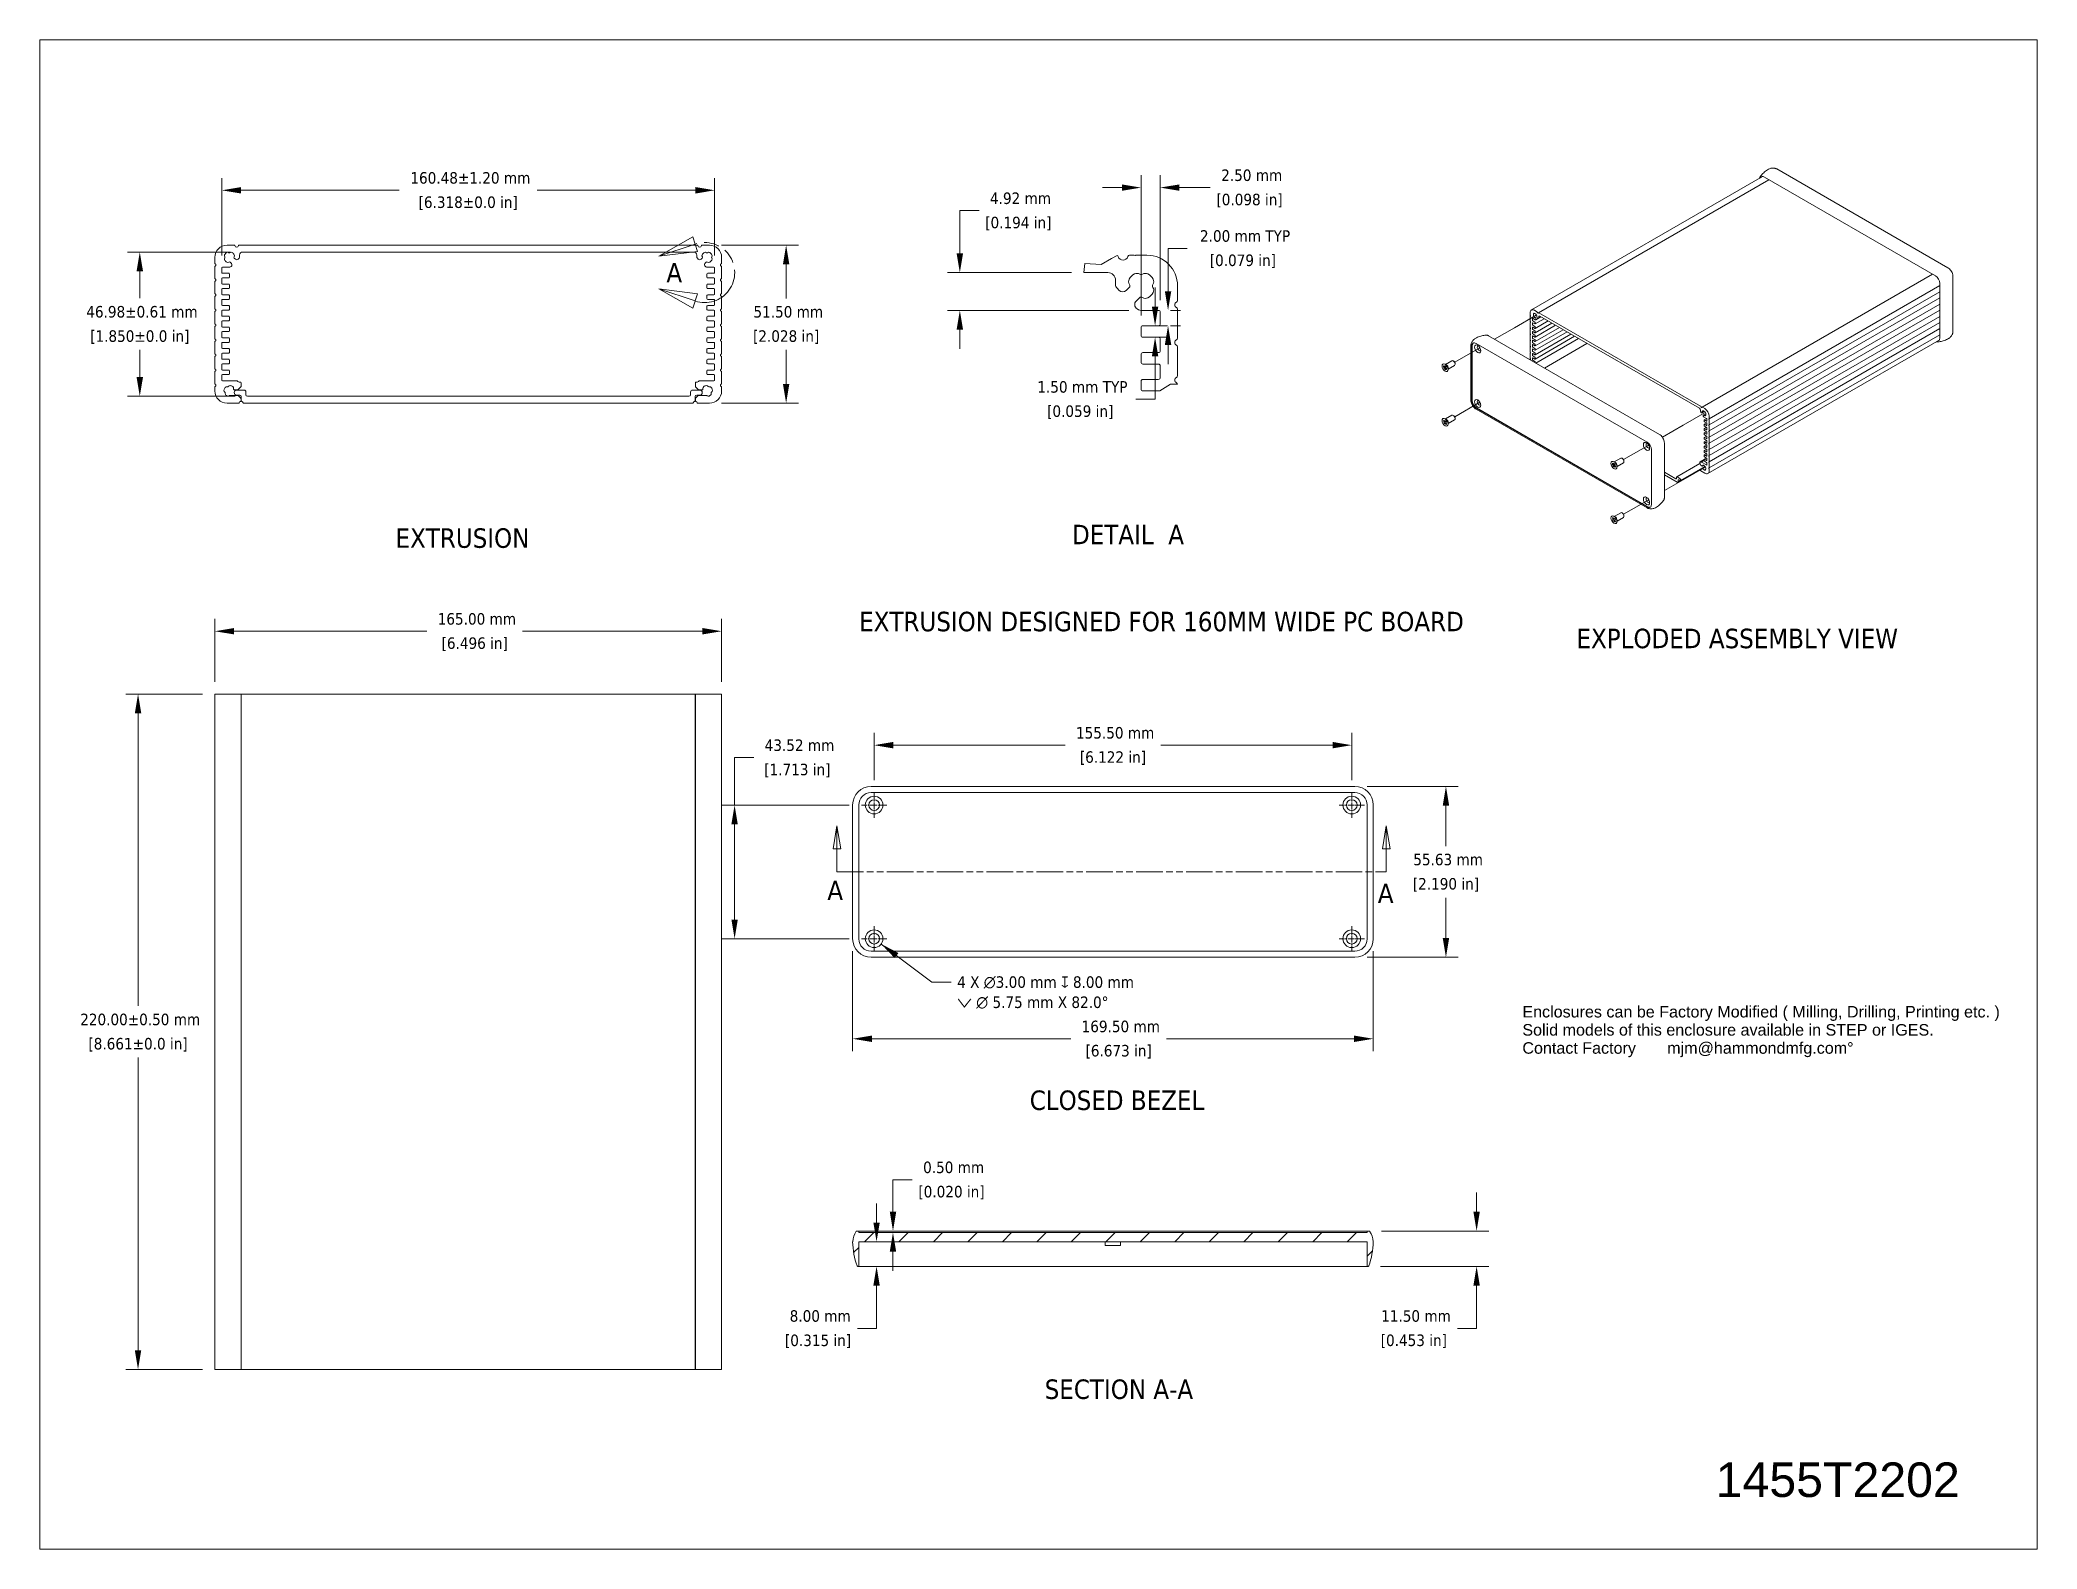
# Model space of a CAD drawing. Header units: millimetres. Extents: x 24 to 674, y 24 to 516.
import ezdxf

# ---------------------------------------------------------------- set-up
doc = ezdxf.new("R2010")
doc.units = ezdxf.units.MM
doc.header["$LTSCALE"] = 2.5
doc.linetypes.add('CHAIN', pattern=[0.7087, 0.4724, -0.0591, 0.1181, -0.0591])
doc.linetypes.add('DOUBLE_DASH_CHAIN', pattern=[1.2403, 0.6614, -0.0827, 0.1654, -0.0827, 0.1654, -0.0827])
for name, color, linetype, lineweight in [('Break Line (ANSI)', 7, 'Continuous', 9), ('Center Mark (ANSI)', 7, 'Continuous', 9), ('Detail Boundary (ANSI)', 7, 'DOUBLE_DASH_CHAIN', 9), ('Dimension (ANSI)', 7, 'Continuous', 9), ('Hatch (ANSI)', 7, 'Continuous', 9), ('Section Line (ANSI)', 7, 'DOUBLE_DASH_CHAIN', 9), ('Sketch Geometry (ANSI)', 7, 'Continuous', 9), ('Symbol (ANSI)', 7, 'Continuous', 9), ('Tweak Trail (ANSI)', 7, 'Continuous', 9), ('Visible (ANSI)', 7, 'Continuous', 18)]:
    doc.layers.add(name, color=color, linetype=linetype, lineweight=lineweight)
doc.styles.add('Note Text (ANSI)', font='tahoma.ttf')
doc.styles.add('Text Style38', font='tahoma.ttf')
doc.dimstyles.new('Default - mm (ANSI)', dxfattribs={"dimscale": 2.5, "dimtxt": 1.5, "dimasz": 2.5, "dimexe": 1.6, "dimexo": 1.6002, "dimgap": 0.8, "dimtad": 0, "dimtih": 1, "dimtoh": 1, "dimrnd": 1e-08, "dimzin": 0, "dimdsep": 46, "dimtxsty": 'Note Text (ANSI)', "dimcen": 0.09, "dimdle": 10, "dimclrd": 256, "dimclre": 256, "dimclrt": 256, "dimadec": 1, "dimazin": 0, "dimtfac": 1, "dimtofl": 0, "dimtmove": 0, "dimatfit": 3, "dimfxl": 1, "dimtolj": 1, "dimtzin": 0, "dimlwd": -1, "dimlwe": -1, "dimarcsym": 0})
doc.dimstyles.new('Default - mm (ANSI)$7', dxfattribs={"dimscale": 2.5, "dimtxt": 1.5, "dimasz": 2.5, "dimexe": 1.6, "dimexo": 1.6002, "dimgap": 0.8, "dimtad": 0, "dimtih": 1, "dimtoh": 1, "dimrnd": 1e-08, "dimzin": 0, "dimdsep": 46, "dimtxsty": 'Note Text (ANSI)', "dimcen": 0.09, "dimdle": 10, "dimclrd": 256, "dimclre": 256, "dimclrt": 256, "dimadec": 1, "dimazin": 0, "dimtfac": 1, "dimtofl": 0, "dimtmove": 0, "dimatfit": 3, "dimfxl": 1, "dimtolj": 1, "dimtzin": 0, "dimlwd": -1, "dimlwe": -1, "dimarcsym": 0})

msp = doc.modelspace()

# ---------------------------------------------------------------- texts
at = {"layer": 'Symbol (ANSI)', "char_height": 6.35, "attachment_point": 7, "style": 'Text Style38'}
for s, insert in [('DETAIL  A', (360.159, 351.375)), ('EXTRUSION', (139.902, 350.088)), ('EXPLODED ASSEMBLY VIEW', (524.406, 317.398)), ('CLOSED BEZEL', (346.391, 167.006)), ('SECTION A-A', (351.264, 72.895))]:
    msp.add_mtext(s, dxfattribs=dict(at, insert=insert))
at = {"layer": 'Symbol (ANSI)', "attachment_point": 2, "style": 'Note Text (ANSI)'}
for s, insert, char_height, width in [('{\\fTahoma|b0|i0;\\H6.3500;EXTRUSION DESIGNED FOR 160MM WIDE PC BOARD}', (389.285, 329.386), 6.35, 207.95994), ('{\\fArial|b0|i0;\\H11.2500;1455T2202}', (609.474, 52.341), 11.25, 125.66726)]:
    msp.add_mtext(s, dxfattribs=dict(at, insert=insert, char_height=char_height, width=width))
at = {"layer": 'Symbol (ANSI)', "insert": (322.766, 210.659), "char_height": 3.75, "width": 61.98966, "attachment_point": 1, "line_spacing_factor": 1.05, "style": 'Note Text (ANSI)'}
msp.add_mtext('{4 X \\fAIGDT|b0|i0;\\H3.7500;n\\fTahoma|b0|i0;\\H3.7500;3.00 mm \\fAIGDT|b0|i0;\\H3.7500;x\\fTahoma|b0|i0;\\H3.7500; 8.00 mm\\P\\fAIGDT|b0|i0;\\H3.7500;w\\fTahoma|b0|i0;\\H3.7500; \\fAIGDT|b0|i0;\\H3.7500;n\\fTahoma|b0|i0;\\H3.7500; 5.75 mm X 82.0°}', dxfattribs=at)
at = {"layer": 'Symbol (ANSI)', "color": 5, "true_color": 0x0000ff, "insert": (506.793, 201.006), "char_height": 3.75, "width": 155.44494, "attachment_point": 1, "line_spacing_factor": 0.944221, "style": 'Note Text (ANSI)'}
msp.add_mtext('{\\fArial|b0|i0;\\H3.7500;Enclosures can be Factory Modified ( Milling, Drilling, Printing etc. )\\PSolid models of this enclosure available in STEP or IGES.\\PContact Factory       mjm@hammondmfg.com°}', dxfattribs=at)

# ---------------------------------------------------------------- blocks, each defined once
blk = doc.blocks.new('2dTransSection0')
at = {"layer": 'Section Line (ANSI)', "linetype": 'Continuous'}
for p, q in [((113.45, 103.87), (112.95, 100.87)), ((113.45, 100.87), (113.45, 103.87)), ((113.95, 100.87), (113.45, 103.87)), ((184.98, 103.87), (184.48, 100.87)), ((184.98, 100.87), (184.98, 103.87)), ((185.48, 100.87), (184.98, 103.87)), ((112.95, 100.87), (113.95, 100.87)), ((113.45, 97.87), (113.45, 100.87)), ((184.48, 100.87), (185.48, 100.87)), ((184.98, 97.87), (184.98, 100.87)), ((113.45, 97.87), (114.83, 97.87)), ((183.6, 97.87), (184.98, 97.87))]:
    blk.add_line(p, q, dxfattribs=at)
at = {"layer": 'Section Line (ANSI)', "linetype": 'DOUBLE_DASH_CHAIN', "ltscale": 2.094761}
blk.add_line((113.45, 97.87), (184.98, 97.87), dxfattribs=at)
at = {"layer": 'Section Line (ANSI)', "linetype": 'Continuous', "flags": 128}
for points in [[(113.95, 100.87), (113.45, 103.87), (112.95, 100.87), (113.95, 100.87)], [(185.48, 100.87), (184.98, 103.87), (184.48, 100.87), (185.48, 100.87)]]:
    blk.add_lwpolyline(points, dxfattribs=at)
at = {"layer": 'Section Line (ANSI)'}
for points in [[(113.95, 100.87), (113.45, 103.87), (112.95, 100.87), (113.95, 100.87)], [(185.48, 100.87), (184.98, 103.87), (184.48, 100.87), (185.48, 100.87)]]:
    blk.add_solid(points, dxfattribs=at)
at = {"layer": 'Section Line (ANSI)', "char_height": 2.54, "attachment_point": 7, "style": 'Text Style38'}
for insert in [(112.2, 94.2), (183.89, 93.81)]:
    blk.add_mtext('A', dxfattribs=dict(at, insert=insert))
blk = doc.blocks.new('*D5')
at = {"layer": 'Defpoints', "color": 0, "transparency": 16777216}
for p in [(451.24, 285.94), (295.74, 270.56), (451.24, 270.56)]:
    blk.add_point(p, dxfattribs=at)
at = {"layer": 'Dimension (ANSI)', "transparency": 16777216}
for p, q in [((295.74, 274.56), (295.74, 289.94)), ((451.24, 274.56), (451.24, 289.94)), ((301.99, 285.94), (357.9, 285.94)), ((444.99, 285.94), (389.11, 285.94))]:
    blk.add_line(p, q, dxfattribs=at)
for points in [[(301.99, 286.99), (301.99, 284.9), (295.74, 285.94)], [(444.99, 286.99), (444.99, 284.9), (451.24, 285.94)]]:
    blk.add_solid(points, dxfattribs=at)
at = {"layer": 'Dimension (ANSI)', "transparency": 16777216, "char_height": 3.75, "attachment_point": 2, "style": 'Note Text (ANSI)'}
for s, insert in [('\\A1; 155.50 mm', (373.5, 291.85)), ('\\A1;[6.122 in]', (373.5, 283.94))]:
    blk.add_mtext(s, dxfattribs=dict(at, insert=insert))
blk = doc.blocks.new('*D6')
at = {"layer": 'Defpoints', "color": 0, "transparency": 16777216}
for p in [(291.62, 266.43), (250.3, 222.91), (291.62, 222.91)]:
    blk.add_point(p, dxfattribs=at)
at = {"layer": 'Dimension (ANSI)', "transparency": 16777216}
for p, q in [((250.3, 266.43), (250.3, 281.9)), ((250.3, 281.9), (256.55, 281.9)), ((287.62, 266.43), (246.3, 266.43)), ((250.3, 229.16), (250.3, 260.18)), ((287.62, 222.91), (246.3, 222.91))]:
    blk.add_line(p, q, dxfattribs=at)
for points in [[(249.26, 260.18), (251.34, 260.18), (250.3, 266.43)], [(249.26, 229.16), (251.34, 229.16), (250.3, 222.91)]]:
    blk.add_solid(points, dxfattribs=at)
at = {"layer": 'Dimension (ANSI)', "transparency": 16777216, "char_height": 3.75, "attachment_point": 2, "style": 'Note Text (ANSI)'}
for s, insert in [('\\A1; 43.52 mm', (270.74, 287.81)), ('\\A1;[1.713 in]', (270.74, 279.9))]:
    blk.add_mtext(s, dxfattribs=dict(at, insert=insert))
blk = doc.blocks.new('*D7')
at = {"layer": 'Defpoints', "color": 0, "transparency": 16777216}
for p in [(288.74, 222.86), (458.24, 222.86), (458.24, 190.32)]:
    blk.add_point(p, dxfattribs=at)
at = {"layer": 'Dimension (ANSI)', "transparency": 16777216}
for p, q in [((288.74, 218.86), (288.74, 186.32)), ((458.24, 218.86), (458.24, 186.32)), ((294.99, 190.32), (359.74, 190.32)), ((451.99, 190.32), (390.95, 190.32))]:
    blk.add_line(p, q, dxfattribs=at)
for points in [[(294.99, 191.36), (294.99, 189.27), (288.74, 190.32)], [(451.99, 191.36), (451.99, 189.27), (458.24, 190.32)]]:
    blk.add_solid(points, dxfattribs=at)
at = {"layer": 'Dimension (ANSI)', "transparency": 16777216, "char_height": 3.75, "attachment_point": 2, "style": 'Note Text (ANSI)'}
for s, insert in [('\\A1; 169.50 mm', (375.34, 196.22)), ('\\A1;[6.673 in]', (375.34, 188.32))]:
    blk.add_mtext(s, dxfattribs=dict(at, insert=insert))
blk = doc.blocks.new('*D8')
at = {"layer": 'Defpoints', "color": 0, "transparency": 16777216}
for p in [(452.24, 272.49), (452.24, 216.86), (481.91, 216.86)]:
    blk.add_point(p, dxfattribs=at)
at = {"layer": 'Dimension (ANSI)', "transparency": 16777216}
for p, q in [((456.24, 272.49), (485.91, 272.49)), ((481.91, 266.24), (481.91, 253.08)), ((481.91, 223.11), (481.91, 236.27)), ((456.24, 216.86), (485.91, 216.86))]:
    blk.add_line(p, q, dxfattribs=at)
for points in [[(480.87, 266.24), (482.96, 266.24), (481.91, 272.49)], [(480.87, 223.11), (482.96, 223.11), (481.91, 216.86)]]:
    blk.add_solid(points, dxfattribs=at)
at = {"layer": 'Dimension (ANSI)', "transparency": 16777216, "char_height": 3.75, "attachment_point": 2, "style": 'Note Text (ANSI)'}
for s, insert in [('\\A1; 55.63 mm', (481.91, 250.58)), ('\\A1;[2.190 in]', (481.91, 242.67))]:
    blk.add_mtext(s, dxfattribs=dict(at, insert=insert))
blk = doc.blocks.new('*D9')
at = {"layer": 'Defpoints', "color": 0, "transparency": 16777216}
for p in [(456.89, 127.71), (491.9, 127.71), (456.6, 116.21)]:
    blk.add_point(p, dxfattribs=at)
at = {"layer": 'Dimension (ANSI)', "transparency": 16777216}
for p, q in [((491.9, 133.96), (491.9, 140.21)), ((460.89, 127.71), (495.9, 127.71)), ((460.6, 116.21), (495.9, 116.21)), ((491.9, 109.96), (491.9, 96.01)), ((491.9, 96.01), (485.65, 96.01))]:
    blk.add_line(p, q, dxfattribs=at)
for points in [[(490.86, 133.96), (492.94, 133.96), (491.9, 127.71)], [(490.86, 109.96), (492.94, 109.96), (491.9, 116.21)]]:
    blk.add_solid(points, dxfattribs=at)
at = {"layer": 'Dimension (ANSI)', "transparency": 16777216, "char_height": 3.75, "attachment_point": 2, "style": 'Note Text (ANSI)'}
for s, insert in [('\\A1; 11.50 mm', (471.46, 101.92)), ('\\A1;[0.453 in]', (471.46, 94.01))]:
    blk.add_mtext(s, dxfattribs=dict(at, insert=insert))
blk = doc.blocks.new('*D10')
at = {"layer": 'Defpoints', "color": 0, "transparency": 16777216}
for p in [(290.74, 124.21), (296.52, 124.21), (290.74, 116.21)]:
    blk.add_point(p, dxfattribs=at)
at = {"layer": 'Dimension (ANSI)', "transparency": 16777216}
for p, q in [((296.52, 130.46), (296.52, 136.71)), ((294.74, 124.21), (300.52, 124.21)), ((294.74, 116.21), (300.52, 116.21)), ((296.52, 109.96), (296.52, 95.99)), ((296.52, 95.99), (290.27, 95.99))]:
    blk.add_line(p, q, dxfattribs=at)
for points in [[(295.48, 130.46), (297.56, 130.46), (296.52, 124.21)], [(295.48, 109.96), (297.56, 109.96), (296.52, 116.21)]]:
    blk.add_solid(points, dxfattribs=at)
at = {"layer": 'Dimension (ANSI)', "transparency": 16777216, "char_height": 3.75, "attachment_point": 2, "style": 'Note Text (ANSI)'}
for s, insert in [('\\A1; 8.00 mm', (277.47, 101.92)), ('\\A1;[0.315 in]', (277.47, 93.99))]:
    blk.add_mtext(s, dxfattribs=dict(at, insert=insert))
blk = doc.blocks.new('*D11')
at = {"layer": 'Defpoints', "color": 0, "transparency": 16777216}
for p in [(301.87, 127.71), (315.95, 127.71), (315.95, 127.21)]:
    blk.add_point(p, dxfattribs=at)
at = {"layer": 'Dimension (ANSI)', "transparency": 16777216}
for p, q in [((301.87, 133.96), (301.87, 144.42)), ((301.87, 144.42), (308.12, 144.42)), ((301.87, 120.96), (301.87, 114.71))]:
    blk.add_line(p, q, dxfattribs=at)
for points in [[(300.83, 133.96), (302.91, 133.96), (301.87, 127.71)], [(300.83, 120.96), (302.91, 120.96), (301.87, 127.21)]]:
    blk.add_solid(points, dxfattribs=at)
at = {"layer": 'Dimension (ANSI)', "transparency": 16777216, "char_height": 3.75, "attachment_point": 2, "style": 'Note Text (ANSI)'}
for s, insert in [('\\A1; 0.50 mm', (320.92, 150.33)), ('\\A1;[0.020 in]', (320.92, 142.42))]:
    blk.add_mtext(s, dxfattribs=dict(at, insert=insert))
blk = doc.blocks.new('*D12')
at = {"layer": 'Defpoints', "color": 0, "transparency": 16777216}
for p in [(90.15, 446.54), (56.64, 399.56), (91.69, 399.56)]:
    blk.add_point(p, dxfattribs=at)
at = {"layer": 'Dimension (ANSI)', "transparency": 16777216}
for p, q in [((86.15, 446.54), (52.64, 446.54)), ((56.64, 440.29), (56.64, 431.47)), ((56.64, 405.81), (56.64, 414.64)), ((87.69, 399.56), (52.64, 399.56))]:
    blk.add_line(p, q, dxfattribs=at)
for points in [[(55.6, 440.29), (57.69, 440.29), (56.64, 446.54)], [(55.6, 405.81), (57.69, 405.81), (56.64, 399.56)]]:
    blk.add_solid(points, dxfattribs=at)
at = {"layer": 'Dimension (ANSI)', "transparency": 16777216, "char_height": 3.75, "attachment_point": 2, "style": 'Note Text (ANSI)'}
for s, insert in [('\\A1; 46.98±0.61 mm', (56.64, 428.97)), ('\\A1;[1.850%%p0.0 in]', (56.64, 421.05))]:
    blk.add_mtext(s, dxfattribs=dict(at, insert=insert))
blk = doc.blocks.new('*D13')
at = {"layer": 'Defpoints', "color": 0, "transparency": 16777216}
for p in [(243.81, 466.65), (83.33, 441.37), (243.81, 441.37)]:
    blk.add_point(p, dxfattribs=at)
at = {"layer": 'Dimension (ANSI)', "transparency": 16777216}
for p, q in [((83.33, 445.37), (83.33, 470.65)), ((243.81, 445.37), (243.81, 470.65)), ((89.58, 466.65), (141.09, 466.65)), ((237.56, 466.65), (186.05, 466.65))]:
    blk.add_line(p, q, dxfattribs=at)
for points in [[(89.58, 467.69), (89.58, 465.6), (83.33, 466.65)], [(237.56, 467.69), (237.56, 465.6), (243.81, 466.65)]]:
    blk.add_solid(points, dxfattribs=at)
at = {"layer": 'Dimension (ANSI)', "transparency": 16777216, "char_height": 3.75, "attachment_point": 2, "style": 'Note Text (ANSI)'}
for s, insert in [('\\A1; 160.48±1.20 mm', (163.57, 472.57)), ('\\A1;[6.318%%p0.0 in]', (163.57, 464.65))]:
    blk.add_mtext(s, dxfattribs=dict(at, insert=insert))
blk = doc.blocks.new('*D14')
at = {"layer": 'Defpoints', "color": 0, "transparency": 16777216}
for p in [(242.08, 448.8), (242.08, 397.3), (267.08, 397.3)]:
    blk.add_point(p, dxfattribs=at)
at = {"layer": 'Dimension (ANSI)', "transparency": 16777216}
for p, q in [((246.08, 448.8), (271.08, 448.8)), ((267.08, 442.55), (267.08, 431.46)), ((267.08, 403.55), (267.08, 414.65)), ((246.08, 397.3), (271.08, 397.3))]:
    blk.add_line(p, q, dxfattribs=at)
for points in [[(266.04, 442.55), (268.12, 442.55), (267.08, 448.8)], [(266.04, 403.55), (268.12, 403.55), (267.08, 397.3)]]:
    blk.add_solid(points, dxfattribs=at)
at = {"layer": 'Dimension (ANSI)', "transparency": 16777216, "char_height": 3.75, "attachment_point": 2, "style": 'Note Text (ANSI)'}
for s, insert in [('\\A1; 51.50 mm', (267.08, 428.96)), ('\\A1;[2.028 in]', (267.08, 421.05))]:
    blk.add_mtext(s, dxfattribs=dict(at, insert=insert))
blk = doc.blocks.new('*D15')
at = {"layer": 'Defpoints', "color": 0, "transparency": 16777216}
for p in [(246.07, 323.05), (81.07, 302.59), (246.07, 302.59)]:
    blk.add_point(p, dxfattribs=at)
at = {"layer": 'Dimension (ANSI)', "transparency": 16777216}
for p, q in [((81.07, 306.59), (81.07, 327.05)), ((246.07, 306.59), (246.07, 327.05)), ((87.32, 323.05), (150.09, 323.05)), ((239.82, 323.05), (181.29, 323.05))]:
    blk.add_line(p, q, dxfattribs=at)
for points in [[(87.32, 324.09), (87.32, 322.01), (81.07, 323.05)], [(239.82, 324.09), (239.82, 322.01), (246.07, 323.05)]]:
    blk.add_solid(points, dxfattribs=at)
at = {"layer": 'Dimension (ANSI)', "transparency": 16777216, "char_height": 3.75, "attachment_point": 2, "style": 'Note Text (ANSI)'}
for s, insert in [('\\A1; 165.00 mm', (165.69, 328.95)), ('\\A1;[6.496 in]', (165.69, 321.05))]:
    blk.add_mtext(s, dxfattribs=dict(at, insert=insert))
blk = doc.blocks.new('*D16')
at = {"layer": 'Defpoints', "color": 0, "transparency": 16777216}
for p in [(81.07, 302.59), (56.07, 82.59), (81.07, 82.59)]:
    blk.add_point(p, dxfattribs=at)
at = {"layer": 'Dimension (ANSI)', "transparency": 16777216}
for p, q in [((77.07, 302.59), (52.07, 302.59)), ((56.07, 296.34), (56.07, 201)), ((56.07, 88.84), (56.07, 184.19)), ((77.07, 82.59), (52.07, 82.59))]:
    blk.add_line(p, q, dxfattribs=at)
for points in [[(55.03, 296.34), (57.11, 296.34), (56.07, 302.59)], [(55.03, 88.84), (57.11, 88.84), (56.07, 82.59)]]:
    blk.add_solid(points, dxfattribs=at)
at = {"layer": 'Dimension (ANSI)', "transparency": 16777216, "char_height": 3.75, "attachment_point": 2, "style": 'Note Text (ANSI)'}
for s, insert in [('\\A1; 220.00±0.50 mm', (56.07, 198.5)), ('\\A1;[8.661%%p0.0 in]', (56.07, 190.59))]:
    blk.add_mtext(s, dxfattribs=dict(at, insert=insert))
blk = doc.blocks.new('2dDetail0')
at = {"layer": 'Detail Boundary (ANSI)', "linetype": 'Continuous'}
for p, q in [((94.67, 180.6), (90.25, 178.06)), ((94.99, 179.65), (90.25, 178.06)), ((95.31, 178.7), (94.67, 180.6)), ((90.25, 178.06), (95.31, 178.7)), ((94.99, 172.24), (90.25, 173.83)), ((95.31, 173.19), (90.25, 173.83)), ((90.25, 173.83), (94.67, 171.29)), ((94.67, 171.29), (95.31, 173.19))]:
    blk.add_line(p, q, dxfattribs=at)
at = {"layer": 'Detail Boundary (ANSI)', "linetype": 'Continuous', "flags": 128}
for points in [[(94.67, 180.6), (90.25, 178.06), (95.31, 178.7), (94.67, 180.6)], [(95.31, 173.19), (90.25, 173.83), (94.67, 171.29), (95.31, 173.19)]]:
    blk.add_lwpolyline(points, dxfattribs=at)
at = {"layer": 'Detail Boundary (ANSI)', "ltscale": 4.700464}
blk.add_arc((96.23, 175.94), 3.91, 251.4633, 108.5367, dxfattribs=at)
at = {"layer": 'Detail Boundary (ANSI)'}
for points in [[(94.67, 180.6), (90.25, 178.06), (95.31, 178.7), (94.67, 180.6)], [(95.31, 173.19), (90.25, 173.83), (94.67, 171.29), (95.31, 173.19)]]:
    blk.add_solid(points, dxfattribs=at)
at = {"layer": 'Detail Boundary (ANSI)', "insert": (91.24, 174.67), "char_height": 2.54, "attachment_point": 7, "style": 'Text Style38'}
blk.add_mtext('A', dxfattribs=at)
blk = doc.blocks.new('*D18')
at = {"layer": 'Defpoints', "color": 0, "transparency": 16777216}
for p in [(323.64, 439.84), (364.04, 439.84), (382.64, 427.54)]:
    blk.add_point(p, dxfattribs=at)
at = {"layer": 'Dimension (ANSI)', "transparency": 16777216}
for p, q in [((323.64, 446.09), (323.64, 460.04)), ((323.64, 460.04), (329.89, 460.04)), ((360.04, 439.84), (319.64, 439.84)), ((378.64, 427.54), (319.64, 427.54)), ((323.64, 421.29), (323.64, 415.04))]:
    blk.add_line(p, q, dxfattribs=at)
for points in [[(322.6, 446.09), (324.68, 446.09), (323.64, 439.84)], [(322.6, 421.29), (324.68, 421.29), (323.64, 427.54)]]:
    blk.add_solid(points, dxfattribs=at)
at = {"layer": 'Dimension (ANSI)', "transparency": 16777216, "char_height": 3.75, "attachment_point": 2, "style": 'Note Text (ANSI)'}
for s, insert in [('\\A1; 4.92 mm', (342.69, 465.94)), ('\\A1;[0.194 in]', (342.69, 458.04))]:
    blk.add_mtext(s, dxfattribs=dict(at, insert=insert))
blk = doc.blocks.new('*D19')
at = {"layer": 'Defpoints', "color": 0, "transparency": 16777216}
for p in [(388.89, 467.53), (388.89, 426.92), (382.64, 421.92)]:
    blk.add_point(p, dxfattribs=at)
at = {"layer": 'Dimension (ANSI)', "transparency": 16777216}
for p, q in [((382.64, 425.92), (382.64, 471.53)), ((388.89, 430.92), (388.89, 471.53)), ((376.39, 467.53), (370.14, 467.53)), ((395.14, 467.53), (405.16, 467.53))]:
    blk.add_line(p, q, dxfattribs=at)
for points in [[(376.39, 468.57), (376.39, 466.49), (382.64, 467.53)], [(395.14, 468.57), (395.14, 466.49), (388.89, 467.53)]]:
    blk.add_solid(points, dxfattribs=at)
at = {"layer": 'Dimension (ANSI)', "transparency": 16777216, "char_height": 3.75, "attachment_point": 2, "style": 'Note Text (ANSI)'}
for s, insert in [('\\A1; 2.50 mm', (417.97, 473.44)), ('\\A1;[0.098 in]', (417.97, 465.53))]:
    blk.add_mtext(s, dxfattribs=dict(at, insert=insert))
blk = doc.blocks.new('*D20')
at = {"layer": 'Defpoints', "color": 0, "transparency": 16777216}
for p in [(388.27, 427.54), (388.27, 422.54), (391.43, 422.54)]:
    blk.add_point(p, dxfattribs=at)
at = {"layer": 'Dimension (ANSI)', "transparency": 16777216}
for p, q in [((391.43, 433.79), (391.43, 447.74)), ((391.43, 447.74), (397.68, 447.74)), ((392.27, 427.54), (395.43, 427.54)), ((391.43, 416.29), (391.43, 410.04)), ((392.27, 422.54), (395.43, 422.54))]:
    blk.add_line(p, q, dxfattribs=at)
for points in [[(390.39, 433.79), (392.48, 433.79), (391.43, 427.54)], [(390.39, 416.29), (392.48, 416.29), (391.43, 422.54)]]:
    blk.add_solid(points, dxfattribs=at)
at = {"layer": 'Dimension (ANSI)', "transparency": 16777216, "char_height": 3.75, "attachment_point": 2, "style": 'Note Text (ANSI)'}
for s, insert in [('\\A1; 2.00 mm TYP', (415.8, 453.65)), ('\\A1;[0.079 in]', (415.8, 445.74))]:
    blk.add_mtext(s, dxfattribs=dict(at, insert=insert))
blk = doc.blocks.new('*D21')
at = {"layer": 'Defpoints', "color": 0, "transparency": 16777216}
for p in [(383.27, 422.54), (383.27, 418.79), (387.21, 418.79)]:
    blk.add_point(p, dxfattribs=at)
at = {"layer": 'Dimension (ANSI)', "transparency": 16777216}
for p, q in [((387.21, 428.79), (387.21, 435.04)), ((387.27, 422.54), (391.21, 422.54)), ((387.27, 418.79), (391.21, 418.79)), ((387.21, 412.54), (387.21, 398.6)), ((387.21, 398.6), (380.96, 398.6))]:
    blk.add_line(p, q, dxfattribs=at)
for points in [[(386.17, 428.79), (388.25, 428.79), (387.21, 422.54)], [(386.17, 412.54), (388.25, 412.54), (387.21, 418.79)]]:
    blk.add_solid(points, dxfattribs=at)
at = {"layer": 'Dimension (ANSI)', "transparency": 16777216, "char_height": 3.75, "attachment_point": 2, "style": 'Note Text (ANSI)'}
for s, insert in [('\\A1; 1.50 mm TYP', (362.84, 404.5)), ('\\A1;[0.059 in]', (362.84, 396.6))]:
    blk.add_mtext(s, dxfattribs=dict(at, insert=insert))
blk = doc.blocks.new('Borders Default Border')
at = {"layer": 'Sketch Geometry (ANSI)', "flags": 128}
blk.add_lwpolyline([(9.65, 9.65), (9.65, 206.25), (269.75, 206.25), (269.75, 9.65), (9.65, 9.65)], dxfattribs=at)

# ---------------------------------------------------------------- dimensions: what is measured, and where the dimension line sits
at = {"layer": 'Dimension (ANSI)'}
for base, p1, p2, angle, text, override, picture, middle in [((243.809, 466.645), (83.329, 441.372), (243.809, 441.372), 180, ' <> mm\\X[6.318%%p0.0 in]', {"dimgap": 0.8, "dimtih": 0, "dimtoh": 0, "dimdec": 2, "dimpost": '', "dimtol": 1, "dimlim": 0, "dimtp": 1.2, "dimtm": 1.2, "dimtdec": 2, "dimatfit": 1, "dimtvp": -0.25}, '*D13', (163.569, 466.645)), ((388.891, 467.533), (382.641, 421.918), (388.891, 426.918), 180, ' <> mm\\X[0.098 in]', {"dimgap": 0.8, "dimtih": 0, "dimtoh": 0, "dimdec": 2, "dimlfac": 0.4, "dimpost": '', "dimtol": 0, "dimlim": 0, "dimtp": 0, "dimtm": 0, "dimtdec": 2, "dimatfit": 1, "dimtvp": -0.25}, '*D19', (417.966, 467.533)), ((323.642, 439.843), (382.641, 427.543), (364.043, 439.843), 90, ' <> mm\\X[0.194 in]', {"dimgap": 0.8, "dimdec": 2, "dimlfac": 0.4, "dimpost": '', "dimtol": 0, "dimlim": 0, "dimtp": 0, "dimtm": 0, "dimtdec": 2, "dimatfit": 1, "dimtvp": -0.25}, '*D18', (342.694, 460.039)), ((267.081, 397.302), (242.079, 448.802), (242.079, 397.302), 90, ' <> mm\\X[2.028 in]', {"dimgap": 0.8, "dimdec": 2, "dimpost": '', "dimtol": 0, "dimlim": 0, "dimtp": 0, "dimtm": 0, "dimtdec": 2, "dimatfit": 1, "dimtvp": -0.25}, '*D14', (267.081, 423.052)), ((391.434, 422.543), (388.266, 427.543), (388.266, 422.543), 90, ' <> mm TYP\\X[0.079 in]', {"dimgap": 0.8, "dimdec": 2, "dimlfac": 0.4, "dimpost": '', "dimtol": 0, "dimlim": 0, "dimtp": 0, "dimtm": 0, "dimtdec": 2, "dimatfit": 1, "dimtvp": -0.25}, '*D20', (415.803, 447.743)), ((56.644, 399.562), (90.149, 446.542), (91.689, 399.562), 90, ' <> mm\\X[1.850%%p0.0 in]', {"dimgap": 0.8, "dimdec": 2, "dimpost": '', "dimtol": 1, "dimlim": 0, "dimtp": 0.61, "dimtm": 0.61, "dimtdec": 2, "dimatfit": 1, "dimtvp": -0.25}, '*D12', (56.644, 423.052)), ((387.21, 418.793), (383.266, 422.543), (383.266, 418.793), 90, ' <> mm TYP\\X[0.059 in]', {"dimgap": 0.8, "dimdec": 2, "dimlfac": 0.4, "dimpost": '', "dimtol": 0, "dimlim": 0, "dimtp": 0, "dimtm": 0, "dimtdec": 2, "dimatfit": 1, "dimtvp": -0.25}, '*D21', (362.84, 398.598)), ((246.069, 323.049), (81.069, 302.594), (246.069, 302.594), 180, ' <> mm\\X[6.496 in]', {"dimgap": 0.8, "dimtih": 0, "dimtoh": 0, "dimdec": 2, "dimpost": '', "dimtol": 0, "dimlim": 0, "dimtp": 0, "dimtm": 0, "dimtdec": 2, "dimatfit": 1, "dimtvp": -0.25}, '*D15', (165.688, 323.049)), ((56.069, 82.594), (81.069, 302.594), (81.069, 82.594), 90, ' <> mm\\X[8.661%%p0.0 in]', {"dimgap": 0.8, "dimdec": 2, "dimpost": '', "dimtol": 1, "dimlim": 0, "dimtp": 0.5, "dimtm": 0.5, "dimtdec": 2, "dimatfit": 1, "dimtvp": -0.25}, '*D16', (56.069, 192.594)), ((250.299, 222.915), (291.618, 266.435), (291.618, 222.915), 90, ' <> mm\\X[1.713 in]', {"dimgap": 0.8, "dimdec": 2, "dimpost": '', "dimtol": 0, "dimlim": 0, "dimtp": 0, "dimtm": 0, "dimtdec": 2, "dimatfit": 2, "dimtvp": -0.25}, '*D6', (270.743, 281.9)), ((451.243, 285.944), (295.743, 270.56), (451.243, 270.56), 180, ' <> mm\\X[6.122 in]', {"dimgap": 0.8, "dimtih": 0, "dimtoh": 0, "dimdec": 2, "dimpost": '', "dimtol": 0, "dimlim": 0, "dimtp": 0, "dimtm": 0, "dimtdec": 2, "dimatfit": 1, "dimtvp": -0.25}, '*D5', (373.503, 285.944)), ((481.914, 216.86), (452.243, 272.49), (452.243, 216.86), 270, ' <> mm\\X[2.190 in]', {"dimgap": 0.8, "dimdec": 2, "dimpost": '', "dimtol": 0, "dimlim": 0, "dimtp": 0, "dimtm": 0, "dimtdec": 2, "dimatfit": 1, "dimtvp": -0.25}, '*D8', (481.914, 244.675)), ((301.871, 127.708), (315.951, 127.208), (315.951, 127.708), 90, ' <> mm\\X[0.020 in]', {"dimgap": 0.8, "dimdec": 2, "dimpost": '', "dimse1": 1, "dimse2": 1, "dimtol": 0, "dimlim": 0, "dimtp": 0, "dimtm": 0, "dimtdec": 2, "dimatfit": 1, "dimtvp": -0.25}, '*D11', (320.923, 144.423)), ((296.521, 124.208), (290.743, 116.208), (290.743, 124.208), 270, ' <> mm\\X[0.315 in]', {"dimgap": 0.8, "dimdec": 2, "dimpost": '', "dimtol": 0, "dimlim": 0, "dimtp": 0, "dimtm": 0, "dimtdec": 2, "dimatfit": 1, "dimtvp": -0.25}, '*D10', (277.469, 95.994)), ((491.9, 127.708), (456.603, 116.208), (456.887, 127.708), 90, ' <> mm\\X[0.453 in]', {"dimgap": 0.8, "dimdec": 2, "dimpost": '', "dimtol": 0, "dimlim": 0, "dimtp": 0, "dimtm": 0, "dimtdec": 2, "dimatfit": 1, "dimtvp": -0.25}, '*D9', (471.456, 96.012))]:
    dim = msp.add_linear_dim(base=base, p1=p1, p2=p2, angle=angle, text=text, dimstyle='Default - mm (ANSI)', override=override, dxfattribs=at)
    dim.commit()
    dim.dimension.update_dxf_attribs({"geometry": picture, "text_midpoint": middle, "dimtype": 160})
dim = msp.add_linear_dim(base=(458.243, 190.315), p1=(288.743, 222.86), p2=(458.243, 222.86), text=' <> mm\\X[6.673 in]', dimstyle='Default - mm (ANSI)', override={"dimgap": 0.8, "dimtih": 0, "dimtoh": 0, "dimdec": 2, "dimpost": '', "dimtol": 0, "dimlim": 0, "dimtp": 0, "dimtm": 0, "dimtdec": 2, "dimatfit": 1, "dimtvp": -0.25}, dxfattribs=at)
dim.commit()
dim.dimension.update_dxf_attribs({"geometry": '*D7', "text_midpoint": (375.343, 190.315), "dimtype": 160})

# ---------------------------------------------------------------- hatches: boundary and pattern name
at = {"layer": 'Hatch (ANSI)'}
h = msp.add_hatch(dxfattribs=at)
h.set_pattern_fill('ANSI31', color=256, scale=63.5, style=0)
h.set_pattern_definition([(45, (0, 0), (-5.61266, 5.61266), [])])
edge = h.paths.add_edge_path()
edge.add_line((290.743, 124.208), (456.243, 124.208))
edge.add_line((456.243, 124.208), (456.243, 116.208))
edge.add_line((456.243, 116.208), (456.603, 116.208))
edge.add_ellipse((456.603, 116.408), major_axis=(0, -0.2), ratio=1, start_angle=0, end_angle=70.334853)
edge.add_ellipse((433.249, 124.753), major_axis=(23.542, -8.413), ratio=1, start_angle=0, end_angle=18.390254)
edge.add_ellipse((458.043, 124.202), major_axis=(0.2, -0.004), ratio=1, start_angle=0, end_angle=6.027075)
edge.add_ellipse((451.081, 123.623), major_axis=(7.162, 0.595), ratio=1, start_angle=0, end_angle=29.031624)
edge.add_ellipse((456.887, 127.508), major_axis=(0.166, 0.111), ratio=1, start_angle=0, end_angle=56.216193)
edge.add_line((456.887, 127.708), (456.243, 127.708))
edge.add_line((456.243, 127.708), (456.243, 127.208))
edge.add_line((456.243, 127.208), (290.743, 127.208))
edge.add_line((290.743, 127.208), (290.743, 127.708))
edge.add_line((290.743, 127.708), (290.099, 127.708))
edge.add_ellipse((290.099, 127.508), major_axis=(0, 0.2), ratio=1, start_angle=0, end_angle=56.216193)
edge.add_ellipse((295.906, 123.623), major_axis=(-5.973, 3.996), ratio=1, start_angle=0, end_angle=29.031624)
edge.add_ellipse((288.943, 124.202), major_axis=(-0.199, 0.017), ratio=1, start_angle=0, end_angle=6.027075)
edge.add_ellipse((313.737, 124.753), major_axis=(-24.994, -0.556), ratio=1, start_angle=0, end_angle=18.390254)
edge.add_ellipse((290.384, 116.408), major_axis=(-0.188, -0.067), ratio=1, start_angle=0, end_angle=70.334853)
edge.add_line((290.384, 116.208), (290.743, 116.208))
edge.add_line((290.743, 116.208), (290.743, 124.208))

# ---------------------------------------------------------------- linework, layer by layer
at = {"layer": 'Break Line (ANSI)'}
for p, q in [((364.043, 439.843), (364.29, 442.836)), ((364.29, 442.836), (369.634, 442.511)), ((369.634, 442.511), (373.065, 444.442)), ((373.065, 444.442), (374.905, 445.43)), ((380.364, 445.493), (380.819, 445.38)), ((380.819, 445.38), (380.961, 445.493)), ((392.174, 403.47), (388.736, 401.386)), ((394.537, 403.469), (392.174, 403.47)), ((388.736, 401.386), (387.014, 401.293))]:
    msp.add_line(p, q, dxfattribs=at)
at = {"layer": 'Center Mark (ANSI)', "linetype": 'CHAIN', "ltscale": 1.833134}
for p, q in [((295.743, 270.56), (295.743, 262.31)), ((451.243, 270.56), (451.243, 262.31)), ((299.868, 266.435), (291.618, 266.435)), ((455.368, 266.435), (447.118, 266.435)), ((299.868, 222.915), (291.618, 222.915)), ((295.743, 227.04), (295.743, 218.79)), ((455.368, 222.915), (447.118, 222.915)), ((451.243, 227.04), (451.243, 218.79))]:
    msp.add_line(p, q, dxfattribs=at)
at = {"layer": 'Tweak Trail (ANSI)'}
for p, q in [((511.282, 425.976), (504.211, 421.894)), ((504.211, 421.894), (497.719, 418.145)), ((492.959, 415.397), (484.774, 410.672)), ((492.959, 397.63), (484.774, 392.905)), ((559.189, 390.152), (552.386, 386.225)), ((566.26, 394.235), (559.189, 390.152)), ((547.936, 383.656), (539.752, 378.93)), ((559.189, 372.385), (553.031, 368.83)), ((566.26, 376.468), (559.189, 372.385)), ((547.936, 365.889), (539.752, 361.163))]:
    msp.add_line(p, q, dxfattribs=at)
at = {"layer": 'Visible (ANSI)'}
for p, q in [((584.959, 471.127), (509.712, 427.683)), ((512.052, 426.78), (587.054, 470.082)), ((641.263, 438.785), (585.578, 470.935)), ((645.308, 441.441), (589.623, 473.591)), ((85.059, 448.802), (87.324, 448.802)), ((238.104, 448.802), (89.033, 448.802)), ((242.079, 448.802), (239.813, 448.802)), ((81.069, 442.92), (81.069, 444.812)), ((86.046, 443.255), (86.472, 442.829)), ((87.756, 444.203), (87.375, 444.584)), ((88.961, 444.503), (88.661, 444.203)), ((89.149, 445.542), (89.149, 444.956)), ((236.989, 446.542), (90.149, 446.542)), ((237.989, 445.542), (237.989, 444.956)), ((238.176, 444.503), (238.476, 444.203)), ((239.381, 444.203), (239.762, 444.584)), ((241.091, 443.255), (240.665, 442.829)), ((246.069, 442.92), (246.069, 444.812)), ((380.364, 445.493), (378.902, 445.493)), ((384.566, 445.493), (380.961, 445.493)), ((81.069, 438.02), (81.069, 441.763)), ((81.069, 433.12), (81.069, 436.863)), ((83.329, 441.372), (83.329, 439.872)), ((83.329, 437.872), (83.329, 436.372)), ((85.829, 441.622), (83.579, 441.622)), ((83.579, 439.622), (85.579, 439.622)), ((85.579, 438.122), (83.579, 438.122)), ((83.579, 436.122), (85.579, 436.122)), ((85.829, 439.372), (85.829, 438.372)), ((85.829, 435.872), (85.829, 434.872)), ((86.349, 441.828), (86.158, 441.713)), ((240.788, 441.828), (240.979, 441.713)), ((241.309, 441.622), (243.559, 441.622)), ((241.309, 439.372), (241.309, 438.372)), ((241.309, 435.872), (241.309, 434.872)), ((243.559, 439.622), (241.559, 439.622)), ((241.559, 438.122), (243.559, 438.122)), ((243.559, 436.122), (241.559, 436.122)), ((243.809, 441.372), (243.809, 439.872)), ((243.809, 437.872), (243.809, 436.372)), ((246.069, 438.02), (246.069, 441.763)), ((246.069, 433.12), (246.069, 436.863)), ((371.841, 439.843), (364.043, 439.843)), ((374.341, 437.343), (374.341, 435.879)), ((640.363, 439.304), (565.361, 396.002)), ((642.677, 418.524), (642.677, 436.335)), ((647, 420.699), (647, 438.511)), ((81.069, 428.22), (81.069, 431.963)), ((83.329, 434.372), (83.329, 432.872)), ((83.329, 430.872), (83.329, 429.372)), ((85.579, 434.622), (83.579, 434.622)), ((83.579, 432.622), (85.579, 432.622)), ((85.579, 431.122), (83.579, 431.122)), ((85.829, 432.372), (85.829, 431.372)), ((241.309, 432.372), (241.309, 431.372)), ((241.559, 434.622), (243.559, 434.622)), ((243.559, 432.622), (241.559, 432.622)), ((241.559, 431.122), (243.559, 431.122)), ((243.809, 434.372), (243.809, 432.872)), ((243.809, 430.872), (243.809, 429.372)), ((246.069, 428.22), (246.069, 431.963)), ((374.81, 434.748), (375.56, 433.998)), ((377.823, 433.998), (378.775, 434.95)), ((382.098, 431.627), (381.033, 430.561)), ((394.541, 430.789), (394.541, 435.518)), ((642.677, 435.601), (567.609, 392.26)), ((642.677, 433.6), (567.609, 390.26)), ((642.677, 431.6), (567.609, 388.259)), ((642.677, 429.599), (567.609, 386.259)), ((81.069, 423.32), (81.069, 427.063)), ((83.329, 427.372), (83.329, 425.872)), ((83.329, 423.872), (83.329, 422.372)), ((83.579, 429.122), (85.579, 429.122)), ((85.579, 427.622), (83.579, 427.622)), ((83.579, 425.622), (85.579, 425.622)), ((85.579, 424.122), (83.579, 424.122)), ((85.829, 428.872), (85.829, 427.872)), ((85.829, 425.372), (85.829, 424.372)), ((241.309, 428.872), (241.309, 427.872)), ((241.309, 425.372), (241.309, 424.372)), ((243.559, 429.122), (241.559, 429.122)), ((241.559, 427.622), (243.559, 427.622)), ((243.559, 425.622), (241.559, 425.622)), ((241.559, 424.122), (243.559, 424.122)), ((243.809, 427.372), (243.809, 425.872)), ((243.809, 423.872), (243.809, 422.372)), ((246.069, 423.32), (246.069, 427.063)), ((381.34, 428.059), (381.817, 427.772)), ((382.641, 427.543), (388.266, 427.543)), ((388.891, 426.918), (388.891, 423.168)), ((394.541, 418.539), (394.541, 427.898)), ((509.299, 426.77), (509.299, 425.998)), ((509.299, 425.526), (509.299, 423.998)), ((509.299, 423.525), (509.299, 421.997)), ((509.325, 425.583), (509.427, 425.642)), ((509.325, 423.583), (509.427, 423.642)), ((510.098, 424.292), (510.098, 424.905)), ((510.098, 422.863), (510.098, 423.476)), ((510.186, 424.956), (510.982, 424.496)), ((510.894, 423.731), (510.186, 424.139)), ((510.186, 423.527), (510.894, 423.118)), ((510.894, 422.302), (510.186, 422.71)), ((511.511, 427.122), (510.71, 427.585)), ((510.956, 423.112), (513.907, 424.816)), ((510.956, 421.683), (515.145, 424.102)), ((510.956, 420.255), (516.382, 423.387)), ((510.956, 418.826), (517.619, 422.673)), ((510.982, 423.169), (510.982, 423.578)), ((511.209, 424.858), (511.059, 425.119)), ((511.098, 424.466), (511.166, 424.474)), ((512.842, 425.431), (511.209, 424.488)), ((511.529, 425.39), (511.663, 425.157)), ((511.983, 424.972), (512.089, 425.033)), ((512.81, 425.449), (512.089, 425.033)), ((512.115, 426.773), (564.82, 396.344)), ((512.156, 425.18), (512.156, 425.419)), ((512.509, 425.623), (564.425, 395.649)), ((642.677, 427.599), (567.609, 384.259)), ((642.677, 425.598), (567.609, 382.258)), ((642.677, 423.598), (567.609, 380.258)), ((81.069, 418.42), (81.069, 422.163)), ((81.069, 413.52), (81.069, 417.263)), ((83.329, 420.372), (83.329, 418.872)), ((83.329, 416.872), (83.329, 415.372)), ((83.579, 422.122), (85.579, 422.122)), ((85.579, 420.622), (83.579, 420.622)), ((83.579, 418.622), (85.579, 418.622)), ((85.579, 417.122), (83.579, 417.122)), ((85.829, 421.872), (85.829, 420.872)), ((85.829, 418.372), (85.829, 417.372)), ((241.309, 421.872), (241.309, 420.872)), ((241.309, 418.372), (241.309, 417.372)), ((243.559, 422.122), (241.559, 422.122)), ((241.559, 420.622), (243.559, 420.622)), ((243.559, 418.622), (241.559, 418.622)), ((241.559, 417.122), (243.559, 417.122)), ((243.809, 420.372), (243.809, 418.872)), ((243.809, 416.872), (243.809, 415.372)), ((246.069, 418.42), (246.069, 422.163)), ((246.069, 413.52), (246.069, 417.263)), ((382.641, 421.918), (382.641, 419.418)), ((388.266, 422.543), (383.266, 422.543)), ((383.266, 418.793), (388.266, 418.793)), ((388.891, 418.168), (388.891, 414.418)), ((491.71, 416.74), (547.394, 384.59)), ((495.755, 419.28), (551.44, 387.13)), ((509.299, 421.525), (509.299, 419.997)), ((509.299, 419.525), (509.299, 417.996)), ((509.299, 417.524), (509.299, 415.996)), ((509.325, 421.582), (509.427, 421.641)), ((509.325, 419.582), (509.427, 419.641)), ((509.325, 417.581), (509.427, 417.641)), ((510.098, 421.434), (510.098, 422.047)), ((510.098, 420.006), (510.098, 420.618)), ((510.098, 418.577), (510.098, 419.189)), ((510.098, 417.148), (510.098, 417.76)), ((510.098, 415.719), (510.098, 416.331)), ((510.186, 422.098), (510.894, 421.69)), ((510.894, 420.873), (510.186, 421.281)), ((510.186, 420.669), (510.894, 420.261)), ((510.894, 419.444), (510.186, 419.852)), ((510.186, 419.24), (510.894, 418.832)), ((510.894, 418.015), (510.186, 418.424)), ((510.186, 417.811), (510.894, 417.403)), ((510.894, 416.586), (510.186, 416.995)), ((510.186, 416.382), (510.894, 415.974)), ((510.956, 417.397), (518.857, 421.958)), ((510.956, 415.968), (520.094, 421.244)), ((510.956, 414.539), (521.332, 420.529)), ((510.956, 413.11), (522.569, 419.815)), ((510.956, 411.681), (523.807, 419.101)), ((510.982, 421.741), (510.982, 422.149)), ((510.982, 420.312), (510.982, 420.72)), ((510.982, 418.883), (510.982, 419.291)), ((510.982, 417.454), (510.982, 417.862)), ((510.982, 416.025), (510.982, 416.433)), ((511.173, 410.378), (525.044, 418.386)), ((527.825, 416.78), (513.954, 408.772)), ((567.222, 374.41), (642.534, 417.891)), ((642.677, 421.598), (567.609, 378.257)), ((642.677, 419.597), (567.609, 376.257)), ((81.069, 408.62), (81.069, 412.363)), ((83.329, 413.372), (83.329, 411.872)), ((83.329, 409.872), (83.329, 408.372)), ((83.579, 415.122), (85.579, 415.122)), ((85.579, 413.622), (83.579, 413.622)), ((83.579, 411.622), (85.579, 411.622)), ((85.579, 410.122), (83.579, 410.122)), ((85.829, 414.872), (85.829, 413.872)), ((85.829, 411.372), (85.829, 410.372)), ((241.309, 414.872), (241.309, 413.872)), ((241.309, 411.372), (241.309, 410.372)), ((243.559, 415.122), (241.559, 415.122)), ((241.559, 413.622), (243.559, 413.622)), ((243.559, 411.622), (241.559, 411.622)), ((241.559, 410.122), (243.559, 410.122)), ((243.809, 413.372), (243.809, 411.872)), ((243.809, 409.872), (243.809, 408.372)), ((246.069, 408.62), (246.069, 412.363)), ((382.641, 413.168), (382.641, 410.668)), ((388.266, 413.793), (383.266, 413.793)), ((383.266, 410.043), (388.266, 410.043)), ((394.541, 406.289), (394.541, 415.648)), ((481.964, 409.846), (481.514, 410.042)), ((481.753, 409.938), (483.848, 411.147)), ((484.462, 411.002), (484.285, 411.104)), ((484.904, 410.236), (484.904, 410.032)), ((490.038, 398.284), (490.038, 416.095)), ((490.296, 398.111), (490.296, 415.923)), ((490.472, 398.213), (490.472, 416.025)), ((509.299, 415.524), (509.299, 413.995)), ((509.299, 413.523), (509.299, 411.995)), ((509.299, 411.523), (509.299, 411.46)), ((509.325, 415.581), (509.427, 415.64)), ((509.325, 413.581), (509.427, 413.64)), ((509.325, 411.58), (509.427, 411.639)), ((510.098, 414.29), (510.098, 414.902)), ((510.098, 412.861), (510.098, 413.474)), ((510.098, 411.432), (510.098, 412.045)), ((510.894, 415.158), (510.186, 415.566)), ((510.186, 414.953), (510.894, 414.545)), ((510.894, 413.729), (510.186, 414.137)), ((510.186, 413.525), (510.894, 413.116)), ((510.894, 412.3), (510.186, 412.708)), ((510.186, 412.096), (510.894, 411.687)), ((510.894, 410.871), (510.186, 411.279)), ((510.982, 414.596), (510.982, 415.005)), ((510.982, 413.167), (510.982, 413.576)), ((510.982, 411.739), (510.982, 412.147)), ((510.982, 410.488), (510.982, 410.718)), ((81.069, 403.72), (81.069, 407.463)), ((83.329, 406.372), (83.329, 404.872)), ((83.579, 408.122), (85.579, 408.122)), ((85.579, 406.622), (83.579, 406.622)), ((83.579, 404.622), (88.099, 404.622)), ((85.829, 407.872), (85.829, 406.872)), ((89.037, 404.212), (89.349, 404.212)), ((89.599, 403.962), (89.599, 402.775)), ((237.539, 403.962), (237.539, 402.775)), ((238.1, 404.212), (237.789, 404.212)), ((243.559, 404.622), (239.039, 404.622)), ((241.309, 407.872), (241.309, 406.872)), ((243.559, 408.122), (241.559, 408.122)), ((241.559, 406.622), (243.559, 406.622)), ((243.809, 406.372), (243.809, 404.872)), ((246.069, 403.72), (246.069, 407.463)), ((382.641, 404.418), (382.641, 401.918)), ((388.266, 405.043), (383.266, 405.043)), ((388.891, 409.418), (388.891, 405.668)), ((481.404, 408.875), (481.103, 409.185)), ((481.233, 409.491), (481.533, 409.181)), ((481.286, 408.596), (481.404, 408.875)), ((481.404, 408.875), (481.938, 409.183)), ((481.533, 409.181), (481.652, 409.46)), ((481.533, 409.181), (481.806, 409.338)), ((481.733, 408.536), (481.615, 408.257)), ((481.733, 408.536), (482.006, 408.694)), ((482.034, 408.226), (481.733, 408.536)), ((481.981, 409.121), (481.863, 408.841)), ((481.863, 408.841), (482.163, 408.531)), ((482.654, 408.651), (482.598, 408.163)), ((482.628, 408.422), (484.723, 409.631)), ((81.069, 401.292), (81.069, 402.563)), ((88.744, 397.302), (85.059, 397.302)), ((86.007, 399.842), (88.495, 399.842)), ((88.495, 401.672), (87.462, 401.672)), ((88.189, 401.592), (90.539, 401.592)), ((89.169, 399.952), (88.189, 399.952)), ((89.525, 402.598), (88.672, 401.745)), ((88.672, 399.768), (89.525, 398.915)), ((89.599, 398.738), (89.599, 398.156)), ((89.679, 398.156), (89.679, 399.442)), ((236.604, 397.302), (90.533, 397.302)), ((91.179, 400.952), (91.179, 400.072)), ((91.689, 399.562), (235.449, 399.562)), ((235.959, 400.072), (235.959, 400.952)), ((236.599, 401.592), (238.949, 401.592)), ((237.459, 399.442), (237.459, 398.156)), ((237.539, 398.738), (237.539, 398.156)), ((237.612, 402.598), (238.465, 401.745)), ((238.465, 399.768), (237.612, 398.915)), ((238.949, 399.952), (237.969, 399.952)), ((238.393, 397.302), (242.079, 397.302)), ((238.642, 401.672), (239.675, 401.672)), ((241.13, 399.842), (238.642, 399.842)), ((246.069, 401.292), (246.069, 402.563)), ((383.266, 401.293), (387.014, 401.293)), ((481.387, 391.188), (481.125, 391.558)), ((481.198, 390.994), (481.387, 391.188)), ((481.331, 391.769), (481.594, 391.399)), ((481.387, 391.188), (481.89, 391.479)), ((481.673, 390.783), (481.484, 390.59)), ((481.964, 392.079), (481.514, 392.275)), ((481.594, 391.399), (481.783, 391.593)), ((481.594, 391.399), (481.837, 391.54)), ((481.673, 390.783), (481.927, 390.93)), ((481.935, 390.414), (481.673, 390.783)), ((481.753, 392.171), (483.848, 393.38)), ((482.069, 391.188), (481.88, 390.995)), ((481.88, 390.995), (482.142, 390.625)), ((482.654, 390.884), (482.598, 390.396)), ((482.628, 390.655), (484.723, 391.865)), ((484.462, 393.235), (484.285, 393.337)), ((484.904, 392.469), (484.904, 392.265)), ((547.394, 363.512), (491.71, 395.662)), ((547.415, 363.203), (491.73, 395.353)), ((547.571, 363.614), (491.887, 395.764)), ((564.779, 394.798), (564.779, 395.037)), ((564.951, 394.391), (564.845, 394.575)), ((565.406, 394.284), (565.271, 394.207)), ((566.024, 394.641), (565.406, 394.284)), ((565.424, 395.996), (566.225, 395.533)), ((565.725, 393.383), (565.876, 393.47)), ((565.836, 392.864), (565.768, 392.949)), ((566.494, 393.827), (565.876, 393.47)), ((566.748, 392.3), (565.952, 392.759)), ((565.952, 391.432), (565.952, 391.841)), ((565.952, 390.003), (565.952, 390.412)), ((566.711, 392.321), (565.978, 391.898)), ((566.711, 390.892), (565.978, 390.469)), ((566.041, 391.892), (566.748, 391.483)), ((566.748, 390.871), (566.041, 391.279)), ((566.041, 390.463), (566.748, 390.054)), ((566.836, 391.534), (566.836, 392.147)), ((566.836, 390.105), (566.836, 390.718)), ((567.635, 393.09), (567.635, 392.317)), ((567.635, 391.845), (567.635, 390.317)), ((553.031, 384.374), (553.031, 366.562)), ((565.952, 388.575), (565.952, 388.983)), ((565.952, 387.146), (565.952, 387.554)), ((565.952, 385.717), (565.952, 386.125)), ((565.952, 384.288), (565.952, 384.696)), ((566.711, 389.463), (565.978, 389.04)), ((566.711, 388.034), (565.978, 387.611)), ((566.711, 386.605), (565.978, 386.182)), ((566.711, 385.177), (565.978, 384.753)), ((566.711, 383.748), (565.978, 383.325)), ((566.748, 389.442), (566.041, 389.85)), ((566.041, 389.034), (566.748, 388.626)), ((566.748, 388.013), (566.041, 388.421)), ((566.041, 387.605), (566.748, 387.197)), ((566.748, 386.584), (566.041, 386.993)), ((566.041, 386.176), (566.748, 385.768)), ((566.748, 385.155), (566.041, 385.564)), ((566.041, 384.747), (566.748, 384.339)), ((566.748, 383.727), (566.041, 384.135)), ((566.836, 388.677), (566.836, 389.289)), ((566.836, 387.248), (566.836, 387.86)), ((566.836, 385.819), (566.836, 386.431)), ((566.836, 384.39), (566.836, 385.002)), ((567.635, 389.845), (567.635, 388.317)), ((567.635, 387.844), (567.635, 386.316)), ((567.635, 385.844), (567.635, 384.316)), ((567.635, 383.844), (567.635, 382.315)), ((536.381, 377.138), (536.081, 377.452)), ((536.215, 377.753), (536.514, 377.439)), ((536.381, 377.138), (536.913, 377.446)), ((536.942, 378.105), (536.491, 378.3)), ((536.514, 377.439), (536.636, 377.714)), ((536.514, 377.439), (536.785, 377.595)), ((536.731, 378.196), (538.825, 379.406)), ((536.963, 377.371), (536.841, 377.096)), ((537.606, 376.681), (539.7, 377.89)), ((539.439, 379.26), (539.263, 379.362)), ((539.881, 378.495), (539.881, 378.291)), ((548.809, 382.141), (548.809, 364.329)), ((557.056, 373.312), (564.62, 377.678)), ((564.62, 377.67), (564.62, 378.154)), ((565.952, 378.966), (564.645, 378.211)), ((564.947, 377.06), (564.645, 377.583)), ((564.708, 378.205), (564.818, 378.142)), ((564.99, 378.133), (565.952, 378.689)), ((565.15, 378.117), (566.748, 377.195)), ((565.952, 382.859), (565.952, 383.267)), ((565.952, 381.43), (565.952, 381.838)), ((565.952, 380.001), (565.952, 380.41)), ((565.952, 378.572), (565.952, 378.981)), ((566.711, 382.319), (565.978, 381.896)), ((566.711, 380.89), (565.978, 380.467)), ((566.711, 379.461), (565.978, 379.038)), ((566.041, 383.318), (566.748, 382.91)), ((566.748, 382.298), (566.041, 382.706)), ((566.041, 381.889), (566.748, 381.481)), ((566.748, 380.869), (566.041, 381.277)), ((566.041, 380.461), (566.748, 380.052)), ((566.748, 379.44), (566.041, 379.848)), ((566.041, 379.032), (566.748, 378.623)), ((566.748, 378.011), (566.041, 378.419)), ((566.836, 382.961), (566.836, 383.573)), ((566.836, 381.532), (566.836, 382.145)), ((566.836, 380.103), (566.836, 380.716)), ((566.836, 378.674), (566.836, 379.287)), ((566.836, 377.246), (566.836, 377.858)), ((567.635, 381.843), (567.635, 380.315)), ((567.635, 379.843), (567.635, 378.315)), ((567.635, 377.842), (567.635, 376.314)), ((536.259, 376.863), (536.381, 377.138)), ((536.708, 376.795), (536.586, 376.52)), ((536.708, 376.795), (536.979, 376.952)), ((537.007, 376.481), (536.708, 376.795)), ((536.841, 377.096), (537.141, 376.782)), ((537.632, 376.909), (537.576, 376.422)), ((553.031, 374.883), (556.81, 372.702)), ((557.218, 371.543), (553.031, 373.961)), ((556.99, 372.806), (556.99, 373.165)), ((557.216, 373.296), (558.047, 372.816)), ((557.281, 371.537), (557.494, 371.66)), ((557.494, 371.66), (564.62, 375.774)), ((557.52, 372.243), (557.52, 371.718)), ((558.047, 372.147), (557.7, 372.347)), ((558.252, 372.126), (566.182, 376.705)), ((564.62, 375.784), (564.62, 375.803)), ((566.225, 374.508), (564.922, 375.261)), ((565.375, 376.783), (565.01, 376.994)), ((565.199, 376.137), (565.889, 375.739)), ((565.457, 376.775), (565.915, 377.039)), ((566.46, 375.823), (566.551, 375.875)), ((567.635, 375.842), (567.635, 375.323)), ((536.361, 359.479), (536.121, 359.868)), ((536.145, 359.327), (536.361, 359.479)), ((536.358, 360.034), (536.598, 359.646)), ((536.361, 359.479), (536.848, 359.761)), ((536.624, 359.054), (536.407, 358.902)), ((536.942, 360.338), (536.491, 360.533)), ((536.598, 359.646), (536.815, 359.798)), ((536.598, 359.646), (536.831, 359.78)), ((536.624, 359.054), (536.874, 359.199)), ((536.864, 358.666), (536.624, 359.054)), ((536.731, 360.429), (538.825, 361.639)), ((537.077, 359.373), (536.861, 359.221)), ((536.861, 359.221), (537.101, 358.832)), ((537.632, 359.142), (537.576, 358.655)), ((537.606, 358.914), (539.7, 360.123)), ((539.439, 361.493), (539.263, 361.595)), ((539.881, 360.728), (539.881, 360.524)), ((81.069, 302.594), (85.059, 302.594)), ((81.069, 302.594), (81.069, 82.594)), ((88.744, 302.594), (85.059, 302.594)), ((88.744, 302.594), (88.984, 302.594)), ((89.419, 302.594), (88.984, 302.594)), ((89.419, 302.594), (89.599, 302.594)), ((89.599, 82.594), (89.599, 302.594)), ((89.679, 302.594), (89.599, 302.594)), ((89.679, 302.594), (89.858, 302.594)), ((89.679, 302.594), (89.679, 82.594)), ((90.293, 302.594), (89.858, 302.594)), ((90.293, 302.594), (90.533, 302.594)), ((236.604, 302.594), (90.533, 302.594)), ((236.604, 302.594), (236.844, 302.594)), ((237.279, 302.594), (236.844, 302.594)), ((237.279, 302.594), (237.459, 302.594)), ((237.459, 82.594), (237.459, 302.594)), ((237.539, 302.594), (237.459, 302.594)), ((237.718, 302.594), (237.539, 302.594)), ((237.539, 82.594), (237.539, 302.594)), ((237.718, 302.594), (238.153, 302.594)), ((238.393, 302.594), (238.153, 302.594)), ((238.393, 302.594), (242.079, 302.594)), ((246.069, 302.594), (242.079, 302.594)), ((246.069, 302.594), (246.069, 82.594)), ((294.743, 272.49), (452.243, 272.49)), ((294.743, 270.49), (452.243, 270.49)), ((288.743, 222.86), (288.743, 266.49)), ((290.743, 222.86), (290.743, 266.49)), ((456.243, 266.49), (456.243, 222.86)), ((458.243, 266.49), (458.243, 222.86)), ((452.243, 218.86), (294.743, 218.86)), ((452.243, 216.86), (294.743, 216.86)), ((290.743, 127.708), (290.099, 127.708)), ((290.743, 127.208), (290.743, 127.708)), ((290.743, 127.708), (294.743, 127.708)), ((456.243, 127.208), (290.743, 127.208)), ((290.743, 124.208), (456.243, 124.208)), ((290.743, 116.208), (290.743, 124.208)), ((294.743, 127.708), (452.243, 127.708)), ((370.993, 124.208), (370.993, 123.008)), ((375.993, 124.208), (375.993, 123.008)), ((452.243, 127.708), (456.243, 127.708)), ((456.887, 127.708), (456.243, 127.708)), ((456.243, 127.708), (456.243, 127.208)), ((456.243, 124.208), (456.243, 116.208)), ((371.993, 123.008), (370.993, 123.008)), ((371.993, 123.008), (374.993, 123.008)), ((375.993, 123.008), (374.993, 123.008)), ((290.384, 116.208), (290.743, 116.208)), ((290.743, 116.208), (294.743, 116.208)), ((294.743, 116.208), (452.243, 116.208)), ((452.243, 116.208), (456.243, 116.208)), ((456.243, 116.208), (456.603, 116.208)), ((85.059, 82.594), (81.069, 82.594)), ((85.059, 82.594), (88.744, 82.594)), ((88.984, 82.594), (88.744, 82.594)), ((88.984, 82.594), (89.419, 82.594)), ((89.599, 82.594), (89.419, 82.594)), ((89.599, 82.594), (89.679, 82.594)), ((89.858, 82.594), (89.679, 82.594)), ((89.858, 82.594), (90.293, 82.594)), ((90.533, 82.594), (90.293, 82.594)), ((90.533, 82.594), (236.604, 82.594)), ((236.844, 82.594), (236.604, 82.594)), ((236.844, 82.594), (237.279, 82.594)), ((237.459, 82.594), (237.279, 82.594)), ((237.459, 82.594), (237.539, 82.594)), ((237.539, 82.594), (237.718, 82.594)), ((238.153, 82.594), (237.718, 82.594)), ((238.153, 82.594), (238.393, 82.594)), ((242.079, 82.594), (238.393, 82.594)), ((242.079, 82.594), (246.069, 82.594))]:
    msp.add_line(p, q, dxfattribs=at)
for centre, radius in [((295.743, 266.435), 2.875), ((295.743, 266.435), 1.75), ((451.243, 266.435), 2.875), ((451.243, 266.435), 1.75), ((295.743, 222.915), 2.875), ((295.743, 222.915), 1.75), ((451.243, 222.915), 2.875), ((451.243, 222.915), 1.75)]:
    msp.add_circle(centre, radius, dxfattribs=at)
for centre, radius, start, end in [((85.059, 444.812), 3.99, 90, 180), ((87.324, 448.552), 0.25, 16.31386, 90), ((89.033, 448.552), 0.25, 90, 163.68614), ((238.104, 448.552), 0.25, 16.31386, 90), ((239.813, 448.552), 0.25, 90, 163.68614), ((242.079, 444.812), 3.99, 0, 90), ((81.319, 442.92), 0.25, 180, 246.620132), ((81.069, 442.342), 0.38, 293.379868, 66.620132), ((84.823, 445.368), 0.64, 150.806631, 214.976618), ((84.823, 444.255), 0.64, 145.023382, 209.193369), ((85.819, 444.812), 1.78, 119.193369, 150.806631), ((85.819, 444.812), 1.78, 209.193369, 240.61261), ((84.029, 444.812), 0.33, 325.023382, 34.976618), ((85.259, 443.818), 0.64, 240.61261, 304.782596), ((85.262, 445.807), 0.64, 55.023382, 119.193369), ((85.812, 443.022), 0.33, 45, 124.782596), ((85.819, 446.602), 0.33, 235.023382, 304.976618), ((86.375, 445.807), 0.64, 60.806631, 124.976618), ((86.019, 442.376), 0.64, 301, 45), ((85.819, 444.812), 1.78, 29.38739, 60.806631), ((87.608, 444.818), 0.33, 145.217404, 225), ((86.812, 445.371), 0.64, 325.217404, 29.38739), ((88.179, 448.802), 0.64, 196.31386, 343.68614), ((88.209, 444.656), 0.64, 225, 315), ((88.509, 444.956), 0.64, 315, 0), ((90.149, 445.542), 1, 90, 180), ((236.989, 445.542), 1, 0, 90), ((238.629, 444.956), 0.64, 180, 225), ((238.959, 448.802), 0.64, 196.31386, 343.68614), ((238.928, 444.656), 0.64, 225, 315), ((240.325, 445.371), 0.64, 150.61261, 214.782596), ((239.529, 444.818), 0.33, 315, 34.782596), ((241.319, 444.812), 1.78, 119.193369, 150.61261), ((240.762, 445.807), 0.64, 55.023382, 119.193369), ((241.118, 442.376), 0.64, 135, 239), ((241.325, 443.022), 0.33, 55.217404, 135), ((241.319, 446.602), 0.33, 235.023382, 304.976618), ((241.875, 445.807), 0.64, 60.806631, 124.976618), ((241.878, 443.818), 0.64, 235.217404, 299.38739), ((241.319, 444.812), 1.78, 29.193369, 60.806631), ((241.319, 444.812), 1.78, 299.38739, 330.806631), ((243.109, 444.812), 0.33, 145.023382, 214.976618), ((242.314, 445.368), 0.64, 325.023382, 29.193369), ((242.314, 444.255), 0.64, 330.806631, 34.976618), ((246.069, 442.342), 0.38, 113.379868, 246.620132), ((245.819, 442.92), 0.25, 293.379868, 0), ((374.631, 444.868), 0.625, 16.31386, 64.021065), ((376.766, 445.493), 1.6, 196.31386, 343.68614), ((378.902, 444.868), 0.625, 90, 163.68614), ((384.566, 435.518), 9.975, 0, 90), ((81.319, 441.763), 0.25, 113.379868, 180), ((81.319, 438.02), 0.25, 180, 246.620132), ((81.319, 436.863), 0.25, 113.379868, 180), ((81.069, 437.442), 0.38, 293.379868, 66.620132), ((83.579, 441.372), 0.25, 90, 180), ((83.579, 439.872), 0.25, 180, 270), ((83.579, 437.872), 0.25, 90, 180), ((83.579, 436.372), 0.25, 180, 270), ((85.579, 439.372), 0.25, 0, 90), ((85.579, 438.372), 0.25, 270, 0), ((85.579, 435.872), 0.25, 0, 90), ((85.829, 442.262), 0.64, 270, 301), ((241.309, 442.262), 0.64, 239, 270), ((241.559, 439.372), 0.25, 90, 180), ((241.559, 438.372), 0.25, 180, 270), ((241.559, 435.872), 0.25, 90, 180), ((243.559, 441.372), 0.25, 0, 90), ((243.559, 439.872), 0.25, 270, 0), ((243.559, 437.872), 0.25, 0, 90), ((243.559, 436.372), 0.25, 270, 0), ((246.069, 437.442), 0.38, 113.379868, 246.620132), ((245.819, 441.763), 0.25, 0, 66.620132), ((245.819, 438.02), 0.25, 293.379868, 0), ((245.819, 436.863), 0.25, 0, 66.620132), ((371.841, 437.343), 2.5, 0, 90), ((375.941, 435.879), 1.6, 180, 225), ((380.183, 436.917), 1.6, 150.61261, 214.782596), ((378.191, 435.533), 0.825, 315, 34.782596), ((382.666, 435.518), 4.45, 119.193369, 150.61261), ((381.276, 438.006), 1.6, 55.023382, 119.193369), ((382.666, 439.993), 0.825, 235.023382, 304.976618), ((384.057, 438.006), 1.6, 60.806631, 124.976618), ((382.666, 435.518), 4.45, 29.193369, 60.806631), ((387.141, 435.518), 0.825, 145.023382, 214.976618), ((385.154, 436.908), 1.6, 325.023382, 29.193369), ((81.319, 433.12), 0.25, 180, 246.620132), ((81.319, 431.963), 0.25, 113.379868, 180), ((81.069, 432.542), 0.38, 293.379868, 66.620132), ((83.579, 434.372), 0.25, 90, 180), ((83.579, 432.872), 0.25, 180, 270), ((83.579, 430.872), 0.25, 90, 180), ((83.579, 429.372), 0.25, 180, 270), ((85.579, 434.872), 0.25, 270, 0), ((85.579, 432.372), 0.25, 0, 90), ((85.579, 431.372), 0.25, 270, 0), ((241.559, 434.872), 0.25, 180, 270), ((241.559, 432.372), 0.25, 90, 180), ((241.559, 431.372), 0.25, 180, 270), ((243.559, 434.372), 0.25, 0, 90), ((243.559, 432.872), 0.25, 270, 0), ((243.559, 430.872), 0.25, 0, 90), ((243.559, 429.372), 0.25, 270, 0), ((246.069, 432.542), 0.38, 113.379868, 246.620132), ((245.819, 433.12), 0.25, 293.379868, 0), ((245.819, 431.963), 0.25, 0, 66.620132), ((376.691, 435.129), 1.6, 225, 315), ((382.164, 429.43), 1.6, 135, 239), ((382.682, 431.043), 0.825, 55.217404, 135), ((384.065, 433.035), 1.6, 235.217404, 299.38739), ((382.666, 435.518), 4.45, 299.38739, 330.806631), ((385.154, 434.128), 1.6, 330.806631, 34.976618), ((394.541, 429.343), 0.95, 113.379868, 246.620132), ((393.916, 430.789), 0.625, 293.379868, 0), ((81.319, 428.22), 0.25, 180, 246.620132), ((81.319, 427.063), 0.25, 113.379868, 180), ((81.319, 423.32), 0.25, 180, 246.620132), ((81.069, 427.642), 0.38, 293.379868, 66.620132), ((81.069, 422.742), 0.38, 293.379868, 66.620132), ((83.579, 427.372), 0.25, 90, 180), ((83.579, 425.872), 0.25, 180, 270), ((83.579, 423.872), 0.25, 90, 180), ((85.579, 428.872), 0.25, 0, 90), ((85.579, 427.872), 0.25, 270, 0), ((85.579, 425.372), 0.25, 0, 90), ((85.579, 424.372), 0.25, 270, 0), ((241.559, 428.872), 0.25, 90, 180), ((241.559, 427.872), 0.25, 180, 270), ((241.559, 425.372), 0.25, 90, 180), ((241.559, 424.372), 0.25, 180, 270), ((243.559, 427.372), 0.25, 0, 90), ((243.559, 425.872), 0.25, 270, 0), ((243.559, 423.872), 0.25, 0, 90), ((246.069, 427.642), 0.38, 113.379868, 246.620132), ((246.069, 422.742), 0.38, 113.379868, 246.620132), ((245.819, 428.22), 0.25, 293.379868, 0), ((245.819, 427.063), 0.25, 0, 66.620132), ((245.819, 423.32), 0.25, 293.379868, 0), ((382.641, 429.143), 1.6, 239, 270), ((388.266, 426.918), 0.625, 0, 90), ((388.266, 423.168), 0.625, 270, 0), ((393.916, 427.898), 0.625, 0, 66.620132), ((81.319, 422.163), 0.25, 113.379868, 180), ((81.319, 418.42), 0.25, 180, 246.620132), ((81.319, 417.263), 0.25, 113.379868, 180), ((81.069, 417.842), 0.38, 293.379868, 66.620132), ((83.579, 422.372), 0.25, 180, 270), ((83.579, 420.372), 0.25, 90, 180), ((83.579, 418.872), 0.25, 180, 270), ((83.579, 416.872), 0.25, 90, 180), ((85.579, 421.872), 0.25, 0, 90), ((85.579, 420.872), 0.25, 270, 0), ((85.579, 418.372), 0.25, 0, 90), ((85.579, 417.372), 0.25, 270, 0), ((241.559, 421.872), 0.25, 90, 180), ((241.559, 420.872), 0.25, 180, 270), ((241.559, 418.372), 0.25, 90, 180), ((241.559, 417.372), 0.25, 180, 270), ((243.559, 422.372), 0.25, 270, 0), ((243.559, 420.372), 0.25, 0, 90), ((243.559, 418.872), 0.25, 270, 0), ((243.559, 416.872), 0.25, 0, 90), ((246.069, 417.842), 0.38, 113.379868, 246.620132), ((245.819, 422.163), 0.25, 0, 66.620132), ((245.819, 418.42), 0.25, 293.379868, 0), ((245.819, 417.263), 0.25, 0, 66.620132), ((383.266, 421.918), 0.625, 90, 180), ((383.266, 419.418), 0.625, 180, 270), ((388.266, 418.168), 0.625, 0, 90), ((394.541, 417.093), 0.95, 113.379868, 246.620132), ((393.916, 418.539), 0.625, 293.379868, 0), ((393.916, 415.648), 0.625, 0, 66.620132), ((81.319, 413.52), 0.25, 180, 246.620132), ((81.319, 412.363), 0.25, 113.379868, 180), ((81.069, 412.942), 0.38, 293.379868, 66.620132), ((83.579, 415.372), 0.25, 180, 270), ((83.579, 413.372), 0.25, 90, 180), ((83.579, 411.872), 0.25, 180, 270), ((83.579, 409.872), 0.25, 90, 180), ((85.579, 414.872), 0.25, 0, 90), ((85.579, 413.872), 0.25, 270, 0), ((85.579, 411.372), 0.25, 0, 90), ((85.579, 410.372), 0.25, 270, 0), ((241.559, 414.872), 0.25, 90, 180), ((241.559, 413.872), 0.25, 180, 270), ((241.559, 411.372), 0.25, 90, 180), ((241.559, 410.372), 0.25, 180, 270), ((243.559, 415.372), 0.25, 270, 0), ((243.559, 413.372), 0.25, 0, 90), ((243.559, 411.872), 0.25, 270, 0), ((243.559, 409.872), 0.25, 0, 90), ((246.069, 412.942), 0.38, 113.379868, 246.620132), ((245.819, 413.52), 0.25, 293.379868, 0), ((245.819, 412.363), 0.25, 0, 66.620132), ((383.266, 413.168), 0.625, 90, 180), ((383.266, 410.668), 0.625, 180, 270), ((388.266, 414.418), 0.625, 270, 0), ((388.266, 409.418), 0.625, 0, 90), ((81.319, 408.62), 0.25, 180, 246.620132), ((81.319, 407.463), 0.25, 113.379868, 180), ((81.319, 403.72), 0.25, 180, 246.620132), ((81.069, 408.042), 0.38, 293.379868, 66.620132), ((81.069, 403.142), 0.38, 293.379868, 66.620132), ((83.579, 408.372), 0.25, 180, 270), ((83.579, 406.372), 0.25, 90, 180), ((83.579, 404.872), 0.25, 180, 270), ((85.579, 407.872), 0.25, 0, 90), ((85.579, 406.872), 0.25, 270, 0), ((88.099, 403.982), 0.64, 42.819228, 90), ((89.037, 404.852), 0.64, 222.819228, 270), ((89.349, 403.962), 0.25, 0, 90), ((237.789, 403.962), 0.25, 90, 180), ((238.1, 404.852), 0.64, 270, 317.180772), ((239.039, 403.982), 0.64, 90, 137.180772), ((241.559, 407.872), 0.25, 90, 180), ((241.559, 406.872), 0.25, 180, 270), ((243.559, 408.372), 0.25, 270, 0), ((243.559, 406.372), 0.25, 0, 90), ((243.559, 404.872), 0.25, 270, 0), ((246.069, 408.042), 0.38, 113.379868, 246.620132), ((246.069, 403.142), 0.38, 113.379868, 246.620132), ((245.819, 408.62), 0.25, 293.379868, 0), ((245.819, 407.463), 0.25, 0, 66.620132), ((245.819, 403.72), 0.25, 293.379868, 0), ((383.266, 404.418), 0.625, 90, 180), ((388.266, 405.668), 0.625, 270, 0), ((394.541, 404.843), 0.95, 113.379868, 246.620132), ((393.916, 406.289), 0.625, 293.379868, 0), ((393.916, 403.398), 0.625, 6.57719, 66.620132), ((81.319, 402.563), 0.25, 113.379868, 180), ((85.059, 401.292), 3.99, 180, 270), ((84.687, 401.434), 0.64, 172.806631, 236.976618), ((85.819, 401.292), 1.78, 141.193369, 172.806631), ((84.159, 400.621), 0.33, 347.023382, 56.976618), ((84.93, 402.006), 0.64, 77.023382, 141.193369), ((85.104, 400.403), 0.64, 167.023382, 231.193369), ((85.819, 401.292), 1.78, 231.193369, 246.865807), ((85.148, 402.951), 0.33, 257.023382, 326.976618), ((85.371, 400.243), 0.64, 246.865807, 311.035793), ((85.961, 402.423), 0.64, 82.806631, 146.976618), ((86.007, 399.512), 0.33, 90, 131.035793), ((85.819, 401.292), 1.78, 52.562167, 82.806631), ((86.512, 402.197), 0.64, 348.39218, 52.562167), ((87.462, 402.002), 0.33, 168.39218, 270), ((88.189, 400.772), 0.82, 90, 270), ((88.495, 401.922), 0.25, 270, 315), ((88.495, 399.592), 0.25, 45, 90), ((88.744, 397.552), 0.25, 270, 343.68614), ((89.599, 397.302), 0.64, 106.31386, 163.68614), ((89.169, 399.442), 0.51, 0, 90), ((89.349, 398.156), 0.25, 286.31386, 0), ((89.349, 402.775), 0.25, 315, 0), ((89.349, 398.738), 0.25, 0, 45), ((89.929, 398.156), 0.25, 180, 253.68614), ((89.679, 397.302), 0.64, 16.31386, 73.68614), ((90.533, 397.552), 0.25, 196.31386, 270), ((90.539, 400.952), 0.64, 0, 90), ((91.689, 400.072), 0.51, 180, 270), ((235.449, 400.072), 0.51, 270, 0), ((236.599, 400.952), 0.64, 90, 180), ((236.604, 397.552), 0.25, 270, 343.68614), ((237.459, 397.302), 0.64, 106.31386, 163.68614), ((237.209, 398.156), 0.25, 286.31386, 0), ((237.969, 399.442), 0.51, 90, 180), ((237.789, 402.775), 0.25, 180, 225), ((237.789, 398.738), 0.25, 135, 180), ((237.789, 398.156), 0.25, 180, 253.68614), ((237.539, 397.302), 0.64, 16.31386, 73.68614), ((238.393, 397.552), 0.25, 196.31386, 270), ((238.642, 401.922), 0.25, 225, 270), ((238.642, 399.592), 0.25, 90, 135), ((238.949, 400.772), 0.82, 270, 90), ((239.675, 402.002), 0.33, 270, 11.60782), ((240.626, 402.197), 0.64, 127.437833, 191.60782), ((241.319, 401.292), 1.78, 97.193369, 127.437833), ((241.176, 402.423), 0.64, 33.023382, 97.193369), ((241.13, 399.512), 0.33, 48.964207, 90), ((241.766, 400.243), 0.64, 228.964207, 293.134193), ((241.989, 402.951), 0.33, 213.023382, 282.976618), ((241.319, 401.292), 1.78, 293.134193, 308.806631), ((242.207, 402.006), 0.64, 38.806631, 102.976618), ((242.079, 401.292), 3.99, 270, 0), ((242.033, 400.403), 0.64, 308.806631, 12.976618), ((242.978, 400.621), 0.33, 123.023382, 192.976618), ((241.319, 401.292), 1.78, 7.193369, 38.806631), ((242.45, 401.434), 0.64, 303.023382, 7.193369), ((245.819, 402.563), 0.25, 0, 66.620132), ((383.266, 401.918), 0.625, 180, 270), ((294.743, 266.49), 6, 90, 180), ((294.743, 266.49), 4, 90, 180), ((452.243, 266.49), 6, 0, 90), ((452.243, 266.49), 4, 0, 90), ((294.743, 222.86), 6, 180, 270), ((294.743, 222.86), 4, 180, 270), ((452.243, 222.86), 4, 270, 0), ((452.243, 222.86), 6, 270, 0), ((288.943, 124.202), 0.2, 175.247818, 181.274893), ((313.737, 124.753), 25, 181.274893, 199.665147), ((295.906, 123.623), 7.186, 146.216193, 175.247818), ((290.099, 127.508), 0.2, 90, 146.216193), ((433.249, 124.753), 25, 340.334853, 358.725107), ((456.887, 127.508), 0.2, 33.783807, 90), ((451.081, 123.623), 7.186, 4.752182, 33.783807), ((458.043, 124.202), 0.2, 358.725107, 4.752182), ((290.384, 116.408), 0.2, 199.665147, 270), ((456.603, 116.408), 0.2, 270, 340.334853)]:
    msp.add_arc(centre, radius, start, end, dxfattribs=at)
for centre, major_axis, start_param, end_param in [((585.578, 469.302), (-1, 1.732), 5.4977871, 6.6153126), ((641.263, 437.152), (-1, 1.732), 3.9269908, 5.4977871), ((510.71, 425.956), (-0.998, 1.728), 5.4977871, 7.0685835), ((509.387, 425.947), (0.063, -0.108), 3.9269908, 5.0897315), ((509.387, 425.475), (-0.063, 0.108), 5.9058428, 7.0685835), ((509.387, 423.946), (0.063, -0.108), 3.9269908, 5.0897315), ((509.387, 423.474), (-0.063, 0.108), 5.9058428, 7.0685835), ((509.299, 425.762), (0.095, -0.165), 5.9058428, 8.2313241), ((509.299, 423.761), (0.095, -0.165), 5.9058428, 8.2313241), ((510.186, 424.854), (-0.062, 0.108), 5.4977871, 7.0685835), ((510.186, 424.241), (-0.062, 0.108), 0.7853982, 2.3561945), ((510.186, 423.425), (-0.062, 0.108), 5.4977871, 7.0685835), ((510.186, 422.812), (-0.062, 0.108), 0.7853982, 2.3561945), ((510.627, 426.231), (-0.16, 0.277), 0.2758778, 1.3958553), ((510.627, 425.777), (-0.16, 0.277), 0.174941, 1.2949186), ((510.978, 425.801), (-0.445, 0.771), 6.0073075, 6.5590631), ((510.978, 425.801), (-0.445, 0.771), 1.2949186, 1.8432878), ((510.346, 426.166), (0.083, -0.143), 0.174941, 1.3958553), ((510.781, 425.509), (0.16, -0.277), 4.9848804, 6.104858), ((510.782, 426.32), (-0.16, 0.277), 4.88733, 6.0073075), ((510.894, 423.629), (-0.063, 0.108), 3.9269908, 5.4977871), ((510.894, 423.221), (0.063, -0.108), 5.4977871, 7.0685835), ((510.976, 425.071), (-0.082, 0.143), 4.712389, 6.104858), ((510.978, 426.531), (0.083, -0.143), 4.88733, 6.1082443), ((510.982, 424.758), (0.16, -0.277), 5.4977871, 6.0388392), ((511.175, 426.093), (-0.16, 0.277), 4.9882667, 6.1082443), ((511.049, 424.765), (0.16, -0.277), 6.0388392, 7.8539816), ((510.978, 425.801), (0.445, -0.771), 1.2983049, 1.8466741), ((511.611, 425.438), (-0.083, 0.143), 0.1783273, 1.5707963), ((511.511, 427.02), (-0.063, 0.108), 4.2117214, 5.4977871), ((511.33, 425.826), (0.16, -0.277), 0.1783273, 1.2983049), ((511.813, 426.948), (0.16, -0.277), 4.2117214, 6.7838529), ((511.823, 425.249), (0.16, -0.277), 4.712389, 6.2831853), ((512.115, 426.671), (-0.063, 0.108), 5.4977871, 6.7838529), ((511.929, 425.311), (0.16, -0.277), 0, 0.7853982), ((512.509, 425.215), (-0.25, 0.433), 5.4977871, 7.0685835), ((491.71, 415.107), (-1, 1.732), 5.4977871, 7.0685835), ((491.887, 415.209), (-1, 1.732), 0.0885038, 0.7853982), ((509.387, 421.946), (0.063, -0.108), 3.9269908, 5.0897315), ((509.387, 421.474), (-0.063, 0.108), 5.9058428, 7.0685835), ((509.387, 419.946), (0.063, -0.108), 3.9269908, 5.0897315), ((509.387, 419.473), (-0.063, 0.108), 5.9058428, 7.0685835), ((509.387, 417.945), (0.063, -0.108), 3.9269908, 5.0897315), ((509.387, 417.473), (-0.063, 0.108), 5.9058428, 7.0685835), ((509.299, 421.761), (0.095, -0.165), 5.9058428, 8.2313241), ((509.299, 419.761), (0.095, -0.165), 5.9058428, 8.2313241), ((509.299, 417.76), (0.095, -0.165), 5.9058428, 8.2313241), ((510.186, 421.996), (-0.062, 0.108), 5.4977871, 7.0685835), ((510.186, 421.383), (-0.062, 0.108), 0.7853982, 2.3561945), ((510.186, 420.567), (-0.062, 0.108), 5.4977871, 7.0685835), ((510.186, 419.955), (-0.062, 0.108), 0.7853982, 2.3561945), ((510.186, 419.138), (-0.062, 0.108), 5.4977871, 7.0685835), ((510.186, 418.526), (-0.062, 0.108), 0.7853982, 2.3561945), ((510.186, 417.709), (-0.062, 0.108), 5.4977871, 7.0685835), ((510.186, 417.097), (-0.062, 0.108), 0.7853982, 2.3561945), ((510.186, 416.28), (-0.063, 0.108), 5.4977871, 7.0685835), ((510.894, 422.2), (-0.063, 0.108), 3.9269908, 5.4977871), ((510.894, 421.792), (0.063, -0.108), 5.4977871, 7.0685835), ((510.894, 420.771), (-0.063, 0.108), 3.9269908, 5.4977871), ((510.894, 420.363), (0.063, -0.108), 5.4977871, 7.0685835), ((510.894, 419.342), (-0.063, 0.108), 3.9269908, 5.4977871), ((510.894, 418.934), (0.062, -0.108), 5.4977871, 7.0685835), ((510.894, 417.913), (-0.063, 0.108), 3.9269908, 5.4977871), ((510.894, 417.505), (0.062, -0.108), 5.4977871, 7.0685835), ((510.894, 416.484), (-0.063, 0.108), 3.9269908, 5.4977871), ((641.263, 419.34), (1, -1.732), 5.951058, 7.0685835), ((482.04, 409.093), (-0.438, 0.758), 3.803571, 5.6212069), ((484.285, 410.389), (-0.437, 0.758), 3.1415927, 6.2831853), ((484.462, 410.491), (-0.313, 0.541), 3.9269908, 5.4977871), ((492.698, 415.246), (-0.437, 0.758), 5.989656, 9.7183073), ((493.301, 415.594), (0.438, -0.758), 4.1803734, 5.2444045), ((509.387, 415.945), (0.063, -0.108), 3.9269908, 5.0897315), ((509.387, 415.473), (-0.063, 0.108), 5.9058428, 7.0685835), ((509.387, 413.944), (0.063, -0.108), 3.9269908, 5.0897315), ((509.387, 413.472), (-0.063, 0.108), 5.9058428, 7.0685835), ((509.387, 411.944), (0.063, -0.108), 3.9269908, 5.0897315), ((509.387, 411.472), (-0.062, 0.108), 5.9058428, 7.0685835), ((509.299, 415.76), (0.095, -0.165), 5.9058428, 8.2313241), ((509.299, 413.759), (0.095, -0.165), 5.9058428, 8.2313241), ((509.299, 411.759), (0.095, -0.165), 5.9058428, 8.2313241), ((510.186, 415.668), (-0.062, 0.108), 0.7853982, 2.3561945), ((510.186, 414.851), (-0.062, 0.108), 5.4977871, 7.0685835), ((510.186, 414.239), (-0.062, 0.108), 0.7853982, 2.3561945), ((510.186, 413.423), (-0.063, 0.108), 5.4977871, 7.0685835), ((510.186, 412.81), (-0.062, 0.108), 0.7853982, 2.3561945), ((510.186, 411.994), (-0.062, 0.108), 5.4977871, 7.0685835), ((510.186, 411.381), (-0.062, 0.108), 0.7853982, 2.3561945), ((510.894, 416.076), (0.062, -0.108), 5.4977871, 7.0685835), ((510.894, 415.056), (-0.063, 0.108), 3.9269908, 5.4977871), ((510.894, 414.647), (0.063, -0.108), 5.4977871, 7.0685835), ((510.894, 413.627), (-0.063, 0.108), 3.9269908, 5.4977871), ((510.894, 413.218), (0.062, -0.108), 5.4977871, 7.0685835), ((510.894, 412.198), (-0.063, 0.108), 3.9269908, 5.4977871), ((510.894, 411.79), (0.063, -0.108), 5.4977871, 7.0685835), ((510.894, 410.769), (-0.063, 0.108), 3.9269908, 5.4977871), ((481.633, 408.858), (-0.375, 0.65), 0.071556, 0.7512298), ((481.633, 408.858), (-0.375, 0.65), 1.6423523, 2.3220262), ((481.633, 408.858), (0.375, -0.65), 1.6423523, 2.3220262), ((481.633, 408.858), (0.375, -0.65), 0.071556, 0.7512298), ((491.71, 397.295), (-1, 1.732), 0.7853982, 2.3561945), ((491.887, 397.397), (-1, 1.732), 0.7853982, 2.3561945), ((492.698, 397.479), (-0.437, 0.758), 5.989656, 9.7183073), ((493.301, 397.827), (0.438, -0.758), 4.1803734, 5.2444045), ((481.633, 391.091), (-0.375, 0.65), 6.1035832, 6.783257), ((481.633, 391.091), (-0.375, 0.65), 1.3911942, 2.0708681), ((481.633, 391.091), (0.375, -0.65), 1.3911942, 2.0708681), ((481.633, 391.091), (0.375, -0.65), 6.1035832, 6.783257), ((482.04, 391.326), (-0.438, 0.758), 3.803571, 5.6212069), ((484.285, 392.622), (-0.438, 0.758), 3.1415927, 6.2831853), ((484.462, 392.724), (-0.313, 0.541), 3.9269908, 5.4977871), ((564.425, 395.241), (-0.25, 0.433), 3.9269908, 5.4977871), ((565.005, 394.667), (-0.16, 0.277), 0.7853982, 1.5707963), ((564.82, 396.242), (0.062, -0.108), 1.0701287, 2.3561945), ((565.122, 396.17), (0.16, -0.277), 4.2117214, 6.7838529), ((565.111, 394.484), (0.16, -0.277), 4.712389, 6.2831853), ((565.424, 395.894), (-0.063, 0.108), 5.4977871, 6.7838529), ((565.605, 394.49), (-0.16, 0.277), 0.2724914, 1.392469), ((565.323, 394.427), (0.083, -0.143), 0, 1.392469), ((565.956, 394.059), (-0.445, 0.771), 6.0073075, 6.5556768), ((565.759, 394.579), (-0.16, 0.277), 4.88733, 6.0073075), ((565.885, 393.106), (-0.16, 0.277), 0, 1.8151424), ((565.952, 393.02), (-0.16, 0.277), 1.8151424, 2.3561945), ((565.958, 393.327), (-0.083, 0.143), 4.8907163, 6.2831853), ((565.956, 394.79), (0.083, -0.143), 4.88733, 6.1082443), ((566.041, 391.789), (-0.063, 0.108), 5.4977871, 7.0685835), ((566.041, 391.381), (-0.062, 0.108), 0.7853982, 2.3561945), ((566.041, 390.361), (-0.063, 0.108), 5.4977871, 7.0685835), ((566.153, 394.352), (-0.16, 0.277), 4.9882667, 6.1082443), ((566.154, 393.54), (0.16, -0.277), 4.8907163, 6.0106939), ((566.225, 393.904), (0.997, -1.728), 0.7853982, 2.3561945), ((565.956, 394.059), (-0.445, 0.771), 4.4365112, 4.9882667), ((565.956, 394.059), (0.445, -0.771), 6.0106939, 6.5590631), ((566.589, 393.694), (-0.083, 0.143), 0.174941, 1.3958553), ((566.308, 394.083), (0.16, -0.277), 0.174941, 1.2949186), ((566.308, 393.629), (0.16, -0.277), 0.2758778, 1.3958553), ((566.748, 392.198), (-0.063, 0.108), 3.9269908, 5.4977871), ((566.748, 391.585), (0.062, -0.108), 5.4977871, 7.0685835), ((566.748, 390.769), (-0.063, 0.108), 3.9269908, 5.4977871), ((567.635, 392.081), (-0.095, 0.165), 5.9058428, 8.2313241), ((567.635, 390.081), (-0.095, 0.165), 5.9058428, 8.2313241), ((567.547, 392.368), (0.063, -0.108), 5.9058428, 7.0685835), ((567.547, 391.896), (0.063, -0.108), 0.7853982, 1.9481388), ((567.547, 390.368), (0.062, -0.108), 5.9058428, 7.0685835), ((547.675, 383.505), (-0.437, 0.758), 5.989656, 9.7183073), ((547.394, 382.957), (1, -1.732), 0.7853982, 2.3561945), ((548.278, 383.853), (0.438, -0.758), 4.1803734, 5.2444045), ((566.041, 389.952), (-0.062, 0.108), 0.7853982, 2.3561945), ((566.041, 388.932), (-0.063, 0.108), 5.4977871, 7.0685835), ((566.041, 388.523), (-0.062, 0.108), 0.7853982, 2.3561945), ((566.041, 387.503), (-0.062, 0.108), 5.4977871, 7.0685835), ((566.041, 387.095), (-0.062, 0.108), 0.7853982, 2.3561945), ((566.041, 386.074), (-0.063, 0.108), 5.4977871, 7.0685835), ((566.041, 385.666), (-0.062, 0.108), 0.7853982, 2.3561945), ((566.041, 384.645), (-0.062, 0.108), 5.4977871, 7.0685835), ((566.041, 384.237), (-0.062, 0.108), 0.7853982, 2.3561945), ((566.748, 390.156), (0.062, -0.108), 5.4977871, 7.0685835), ((566.748, 389.34), (-0.063, 0.108), 3.9269908, 5.4977871), ((566.748, 388.728), (0.063, -0.108), 5.4977871, 7.0685835), ((566.748, 387.911), (-0.063, 0.108), 3.9269908, 5.4977871), ((566.748, 387.299), (0.062, -0.108), 5.4977871, 7.0685835), ((566.748, 386.482), (-0.063, 0.108), 3.9269908, 5.4977871), ((566.748, 385.87), (0.062, -0.108), 5.4977871, 7.0685835), ((566.748, 385.053), (-0.063, 0.108), 3.9269908, 5.4977871), ((566.748, 384.441), (0.062, -0.108), 5.4977871, 7.0685835), ((566.748, 383.625), (-0.063, 0.108), 3.9269908, 5.4977871), ((567.635, 388.081), (-0.095, 0.165), 5.9058428, 8.2313241), ((567.635, 386.08), (-0.095, 0.165), 5.9058428, 8.2313241), ((567.635, 384.08), (-0.095, 0.165), 5.9058428, 8.2313241), ((567.547, 389.896), (0.063, -0.108), 0.7853982, 1.9481388), ((567.547, 388.368), (0.063, -0.108), 5.9058428, 7.0685835), ((567.547, 387.895), (0.063, -0.108), 0.7853982, 1.9481388), ((567.547, 386.367), (0.063, -0.108), 5.9058428, 7.0685835), ((567.547, 385.895), (0.063, -0.108), 0.7853982, 1.9481388), ((567.547, 384.367), (0.063, -0.108), 5.9058428, 7.0685835), ((567.547, 383.895), (0.063, -0.108), 0.7853982, 1.9481388), ((536.611, 377.117), (-0.375, 0.65), 0.058604, 0.7382778), ((536.611, 377.117), (0.375, -0.65), 1.6294003, 2.3090742), ((537.018, 377.352), (-0.438, 0.758), 3.803571, 5.6212069), ((539.263, 378.648), (-0.437, 0.758), 3.1415927, 6.2831853), ((539.439, 378.75), (-0.313, 0.541), 3.9269908, 5.4977871), ((564.708, 378.103), (-0.063, 0.108), 5.4977871, 7.0685835), ((564.708, 377.619), (-0.062, 0.108), 0.7853982, 1.5707963), ((564.818, 378.403), (0.16, -0.277), 5.4977871, 6.321247), ((565.15, 377.856), (-0.16, 0.277), 5.4977871, 6.321247), ((566.041, 383.216), (-0.062, 0.108), 5.4977871, 7.0685835), ((566.041, 382.808), (-0.062, 0.108), 0.7853982, 2.3561945), ((566.041, 381.787), (-0.063, 0.108), 5.4977871, 7.0685835), ((566.041, 381.379), (-0.062, 0.108), 0.7853982, 2.3561945), ((566.041, 380.359), (-0.063, 0.108), 5.4977871, 7.0685835), ((566.041, 379.95), (-0.062, 0.108), 0.7853982, 2.3561945), ((566.041, 378.93), (-0.063, 0.108), 5.4977871, 7.0685835), ((566.041, 378.521), (-0.062, 0.108), 0.7853982, 2.3561945), ((566.748, 383.012), (0.062, -0.108), 5.4977871, 7.0685835), ((566.748, 382.196), (-0.063, 0.108), 3.9269908, 5.4977871), ((566.748, 381.583), (0.062, -0.108), 5.4977871, 7.0685835), ((566.748, 380.767), (-0.063, 0.108), 3.9269908, 5.4977871), ((566.748, 380.154), (0.062, -0.108), 5.4977871, 7.0685835), ((566.748, 379.338), (-0.063, 0.108), 3.9269908, 5.4977871), ((566.748, 378.726), (0.063, -0.108), 5.4977871, 7.0685835), ((566.748, 377.909), (-0.063, 0.108), 3.9269908, 5.4977871), ((566.748, 377.297), (0.062, -0.108), 5.4977871, 7.0685835), ((567.635, 382.079), (-0.095, 0.165), 5.9058428, 8.2313241), ((567.635, 380.079), (-0.095, 0.165), 5.9058428, 8.2313241), ((567.635, 378.078), (-0.095, 0.165), 5.9058428, 8.2313241), ((567.547, 382.366), (0.063, -0.108), 5.9058428, 7.0685835), ((567.547, 381.894), (0.063, -0.108), 0.7853982, 1.9481388), ((567.547, 380.366), (0.063, -0.108), 5.9058428, 7.0685835), ((567.547, 379.894), (0.063, -0.108), 0.7853982, 1.9481388), ((567.547, 378.366), (0.062, -0.108), 5.9058428, 7.0685835), ((567.547, 377.893), (0.062, -0.108), 0.7853982, 1.9481388), ((536.611, 377.117), (-0.375, 0.65), 1.6294003, 2.3090742), ((536.611, 377.117), (0.375, -0.65), 0.058604, 0.7382778), ((556.81, 372.91), (0.127, -0.221), 5.4977871, 7.0685835), ((557.216, 373.035), (-0.16, 0.277), 5.4977871, 7.0685835), ((557.218, 371.645), (0.062, -0.108), 5.4977871, 6.7838529), ((557.52, 371.369), (-0.16, 0.277), 5.7825177, 6.7838529), ((557.432, 371.769), (0.063, -0.108), 5.7825177, 7.0685835), ((557.7, 372.138), (-0.127, 0.221), 5.4977871, 7.0685835), ((558.047, 372.481), (0.205, -0.355), 5.4977871, 8.6393798), ((564.708, 375.733), (-0.062, 0.108), 0.7853982, 2.0714639), ((564.62, 375.435), (-0.16, 0.277), 4.2117214, 5.2130566), ((564.922, 375.363), (-0.062, 0.108), 1.0701287, 2.3561945), ((565.01, 377.096), (-0.062, 0.108), 1.5707963, 2.3561945), ((565.375, 376.918), (0.082, -0.143), 5.4977871, 7.2711781), ((565.711, 376.803), (-0.16, 0.277), 6.1512006, 7.2711781), ((565.956, 376.292), (-0.445, 0.771), 5.6233351, 6.1512006), ((565.905, 376.783), (-0.16, 0.277), 4.5033576, 5.6233351), ((565.889, 375.604), (0.082, -0.143), 1.6399848, 2.3561945), ((566.114, 375.773), (0.16, -0.277), 4.7815774, 5.901555), ((566.193, 376.833), (-0.082, 0.143), 1.3617649, 2.5826792), ((565.956, 376.292), (0.445, -0.771), 5.901555, 6.1750906), ((566.27, 376.403), (-0.16, 0.277), 4.6042943, 5.7242718), ((566.225, 376.137), (0.998, -1.728), 5.4977871, 7.0685835), ((566.209, 375.784), (0.16, -0.277), 6.1750906, 7.2950682), ((566.543, 375.68), (-0.083, 0.143), 6.0741539, 7.2950682), ((565.956, 376.292), (-0.445, 0.771), 4.0525388, 4.6042943), ((566.356, 376.12), (0.16, -0.277), 6.0741539, 7.1941314), ((567.635, 376.078), (-0.095, 0.165), 5.9058428, 8.2313241), ((567.547, 376.365), (0.063, -0.108), 5.9058428, 7.0685835), ((567.547, 375.893), (0.063, -0.108), 0.7853982, 1.9481388), ((547.675, 365.738), (-0.437, 0.758), 5.989656, 9.7183073), ((547.394, 365.145), (1, -1.732), 5.4977871, 7.0685835), ((548.278, 366.086), (0.438, -0.758), 4.1803734, 5.2444045), ((536.611, 359.35), (-0.375, 0.65), 5.9944923, 6.6741662), ((536.611, 359.35), (-0.375, 0.65), 1.2821034, 1.9617772), ((536.611, 359.35), (0.375, -0.65), 1.2821034, 1.9617772), ((536.611, 359.35), (0.375, -0.65), 5.9944923, 6.6741662), ((537.018, 359.585), (-0.438, 0.758), 3.803571, 5.6212069), ((539.263, 360.881), (-0.438, 0.758), 3.1415927, 6.2831853), ((539.439, 360.983), (-0.313, 0.541), 3.9269908, 5.4977871), ((547.571, 365.247), (1, -1.732), 5.4977871, 6.1946815)]:
    msp.add_ellipse(centre, major_axis=major_axis, ratio=0.5773503, start_param=start_param, end_param=end_param, dxfattribs=at)
for centre, major_axis in [((492.24, 414.982), (0.719, -1.245)), ((481.633, 408.858), (-0.688, 1.191)), ((492.24, 397.215), (0.719, -1.245)), ((481.633, 391.091), (0.687, -1.191)), ((547.218, 383.241), (0.719, -1.245)), ((536.611, 377.117), (-0.688, 1.191)), ((547.218, 365.474), (0.719, -1.245)), ((536.611, 359.35), (0.688, -1.191))]:
    msp.add_ellipse(centre, major_axis=major_axis, ratio=0.5773503, dxfattribs=at)
for points, knots in [([(584.238, 471.068), (584.207, 471.025), (584.179, 470.979), (584.13, 470.882), (584.109, 470.83), (584.072, 470.722), (584.056, 470.666), (584.044, 470.604), (584.043, 470.601), (584.042, 470.598)], [5.75325252, 5.75325252, 5.75325252, 5.75325252, 5.85923908, 5.85923908, 5.96522564, 5.96522564, 6.07121219, 6.07121219, 6.07676404, 6.07676404, 6.07676404, 6.07676404]), ([(586.88, 473.516), (586.66, 473.381), (586.446, 473.237), (586.034, 472.935), (585.837, 472.777), (585.461, 472.45), (585.283, 472.282), (584.947, 471.94), (584.79, 471.766), (584.498, 471.417), (584.362, 471.242), (584.238, 471.068)], [5.51352427, 5.51352427, 5.51352427, 5.51352427, 5.56146992, 5.56146992, 5.60941557, 5.60941557, 5.65736122, 5.65736122, 5.70530687, 5.70530687, 5.75325252, 5.75325252, 5.75325252, 5.75325252]), ([(587.001, 473.581), (586.993, 473.577), (586.985, 473.573), (586.968, 473.565), (586.96, 473.561), (586.943, 473.553), (586.935, 473.548), (586.919, 473.54), (586.911, 473.535), (586.895, 473.526), (586.887, 473.521), (586.88, 473.516)], [5.438970075, 5.438970075, 5.438970075, 5.438970075, 5.453880915, 5.453880915, 5.468791755, 5.468791755, 5.483702595, 5.483702595, 5.498613435, 5.498613435, 5.513524275, 5.513524275, 5.513524275, 5.513524275]), ([(589.122, 473.794), (589.012, 473.82), (588.895, 473.841), (588.644, 473.87), (588.511, 473.878), (588.231, 473.877), (588.085, 473.868), (587.782, 473.827), (587.627, 473.795), (587.313, 473.707), (587.156, 473.65), (587.001, 473.581)], [5.00500666, 5.00500666, 5.00500666, 5.00500666, 5.09179934, 5.09179934, 5.17859203, 5.17859203, 5.26538471, 5.26538471, 5.35217739, 5.35217739, 5.43897008, 5.43897008, 5.43897008, 5.43897008]), ([(589.623, 473.591), (589.59, 473.61), (589.556, 473.628), (589.489, 473.663), (589.456, 473.678), (589.388, 473.708), (589.355, 473.722), (589.288, 473.747), (589.255, 473.758), (589.188, 473.778), (589.155, 473.787), (589.122, 473.794)], [4.71238898, 4.71238898, 4.71238898, 4.71238898, 4.77091252, 4.77091252, 4.82943605, 4.82943605, 4.88795959, 4.88795959, 4.94648312, 4.94648312, 5.00500666, 5.00500666, 5.00500666, 5.00500666]), ([(647, 438.511), (647, 438.718), (646.972, 438.94), (646.862, 439.393), (646.781, 439.623), (646.573, 440.073), (646.447, 440.291), (646.162, 440.695), (646.003, 440.881), (645.666, 441.202), (645.488, 441.337), (645.308, 441.441)], [3.1415927, 3.1415927, 3.1415927, 3.1415927, 3.4557519, 3.4557519, 3.7699112, 3.7699112, 4.0840704, 4.0840704, 4.3982297, 4.3982297, 4.712389, 4.712389, 4.712389, 4.712389]), ([(490.038, 416.095), (490.038, 416.134), (490.039, 416.172), (490.043, 416.248), (490.046, 416.285), (490.054, 416.358), (490.059, 416.393), (490.071, 416.464), (490.078, 416.498), (490.094, 416.566), (490.103, 416.599), (490.113, 416.631)], [0, 0, 0, 0, 0.05852354, 0.05852354, 0.11704707, 0.11704707, 0.17557061, 0.17557061, 0.23409414, 0.23409414, 0.29261768, 0.29261768, 0.29261768, 0.29261768]), ([(490.113, 416.631), (490.146, 416.739), (490.186, 416.851), (490.286, 417.083), (490.346, 417.202), (490.486, 417.444), (490.568, 417.566), (490.754, 417.808), (490.86, 417.927), (491.093, 418.154), (491.221, 418.262), (491.358, 418.361)], [0.29261768, 0.29261768, 0.29261768, 0.29261768, 0.37941036, 0.37941036, 0.46620305, 0.46620305, 0.55299573, 0.55299573, 0.63978841, 0.63978841, 0.72658109, 0.72658109, 0.72658109, 0.72658109]), ([(491.358, 418.361), (491.366, 418.367), (491.373, 418.372), (491.388, 418.382), (491.396, 418.387), (491.411, 418.397), (491.419, 418.402), (491.435, 418.412), (491.443, 418.416), (491.459, 418.426), (491.467, 418.43), (491.475, 418.434)], [0.726581095, 0.726581095, 0.726581095, 0.726581095, 0.741491935, 0.741491935, 0.756402775, 0.756402775, 0.771313615, 0.771313615, 0.786224454, 0.786224454, 0.801135294, 0.801135294, 0.801135294, 0.801135294]), ([(491.475, 418.434), (491.702, 418.557), (491.933, 418.671), (492.401, 418.876), (492.637, 418.968), (493.107, 419.13), (493.342, 419.2), (493.806, 419.319), (494.035, 419.369), (494.484, 419.447), (494.703, 419.477), (494.916, 419.498)], [0.80113529, 0.80113529, 0.80113529, 0.80113529, 0.84908094, 0.84908094, 0.89702659, 0.89702659, 0.94497224, 0.94497224, 0.99291789, 0.99291789, 1.04086354, 1.04086354, 1.04086354, 1.04086354]), ([(494.916, 419.498), (494.968, 419.503), (495.022, 419.504), (495.131, 419.498), (495.186, 419.491), (495.298, 419.469), (495.355, 419.454), (495.469, 419.417), (495.526, 419.394), (495.64, 419.342), (495.698, 419.313), (495.755, 419.28)], [1.04086354, 1.04086354, 1.04086354, 1.04086354, 1.1468501, 1.1468501, 1.25283665, 1.25283665, 1.35882321, 1.35882321, 1.46480977, 1.46480977, 1.57079633, 1.57079633, 1.57079633, 1.57079633]), ([(641.618, 417.362), (641.621, 417.361), (641.624, 417.36), (641.683, 417.34), (641.74, 417.325), (641.852, 417.303), (641.907, 417.296), (642.016, 417.29), (642.07, 417.291), (642.122, 417.296)], [1.7772176, 1.7772176, 1.7772176, 1.7772176, 1.78276944, 1.78276944, 1.888756, 1.888756, 1.99474256, 1.99474256, 2.10072911, 2.10072911, 2.10072911, 2.10072911]), ([(642.122, 417.296), (642.335, 417.317), (642.555, 417.347), (643.003, 417.425), (643.232, 417.475), (643.696, 417.594), (643.931, 417.664), (644.402, 417.826), (644.638, 417.918), (645.105, 418.124), (645.337, 418.237), (645.564, 418.36)], [2.10072911, 2.10072911, 2.10072911, 2.10072911, 2.14867476, 2.14867476, 2.19662041, 2.19662041, 2.24456606, 2.24456606, 2.29251171, 2.29251171, 2.34045736, 2.34045736, 2.34045736, 2.34045736]), ([(645.564, 418.36), (645.572, 418.364), (645.58, 418.369), (645.596, 418.378), (645.604, 418.382), (645.619, 418.392), (645.627, 418.397), (645.642, 418.407), (645.65, 418.412), (645.665, 418.422), (645.673, 418.428), (645.68, 418.433)], [2.340457359, 2.340457359, 2.340457359, 2.340457359, 2.355368199, 2.355368199, 2.370279039, 2.370279039, 2.385189879, 2.385189879, 2.400100719, 2.400100719, 2.415011559, 2.415011559, 2.415011559, 2.415011559]), ([(645.68, 418.433), (645.817, 418.532), (645.945, 418.64), (646.179, 418.867), (646.284, 418.986), (646.471, 419.228), (646.552, 419.35), (646.693, 419.592), (646.752, 419.711), (646.852, 419.943), (646.893, 420.055), (646.926, 420.163)], [2.41501156, 2.41501156, 2.41501156, 2.41501156, 2.50180424, 2.50180424, 2.58859693, 2.58859693, 2.67538961, 2.67538961, 2.76218229, 2.76218229, 2.84897497, 2.84897497, 2.84897497, 2.84897497]), ([(646.926, 420.163), (646.936, 420.195), (646.945, 420.228), (646.96, 420.296), (646.967, 420.33), (646.979, 420.401), (646.984, 420.437), (646.992, 420.51), (646.995, 420.547), (646.999, 420.622), (647, 420.66), (647, 420.699)], [2.84897497, 2.84897497, 2.84897497, 2.84897497, 2.90749851, 2.90749851, 2.96602205, 2.96602205, 3.02454558, 3.02454558, 3.08306912, 3.08306912, 3.14159265, 3.14159265, 3.14159265, 3.14159265]), ([(491.73, 395.353), (491.551, 395.457), (491.373, 395.592), (491.035, 395.913), (490.876, 396.099), (490.591, 396.503), (490.465, 396.722), (490.258, 397.171), (490.176, 397.401), (490.067, 397.854), (490.038, 398.076), (490.038, 398.284)], [4.712389, 4.712389, 4.712389, 4.712389, 5.0265482, 5.0265482, 5.3407075, 5.3407075, 5.6548668, 5.6548668, 5.969026, 5.969026, 6.2831853, 6.2831853, 6.2831853, 6.2831853]), ([(551.44, 387.13), (551.609, 387.032), (551.776, 386.905), (552.093, 386.603), (552.243, 386.428), (552.511, 386.048), (552.63, 385.843), (552.825, 385.421), (552.901, 385.204), (553.004, 384.778), (553.031, 384.569), (553.031, 384.374)], [1.5707963, 1.5707963, 1.5707963, 1.5707963, 1.8849556, 1.8849556, 2.1991149, 2.1991149, 2.5132741, 2.5132741, 2.8274334, 2.8274334, 3.1415927, 3.1415927, 3.1415927, 3.1415927]), ([(552.801, 365.726), (552.676, 365.552), (552.541, 365.377), (552.248, 365.028), (552.091, 364.854), (551.756, 364.512), (551.578, 364.344), (551.202, 364.017), (551.004, 363.859), (550.593, 363.557), (550.379, 363.413), (550.159, 363.278)], [3.67152544, 3.67152544, 3.67152544, 3.67152544, 3.71947109, 3.71947109, 3.76741674, 3.76741674, 3.81536239, 3.81536239, 3.86330804, 3.86330804, 3.91125369, 3.91125369, 3.91125369, 3.91125369]), ([(553.031, 366.562), (553.031, 366.496), (553.028, 366.432), (553.016, 366.306), (553.006, 366.246), (552.982, 366.128), (552.967, 366.072), (552.93, 365.964), (552.908, 365.912), (552.859, 365.815), (552.831, 365.769), (552.801, 365.726)], [3.14159265, 3.14159265, 3.14159265, 3.14159265, 3.24757921, 3.24757921, 3.35356577, 3.35356577, 3.45955233, 3.45955233, 3.56553888, 3.56553888, 3.67152544, 3.67152544, 3.67152544, 3.67152544]), ([(547.916, 363), (547.883, 363.007), (547.85, 363.016), (547.784, 363.036), (547.75, 363.047), (547.684, 363.072), (547.65, 363.086), (547.583, 363.116), (547.549, 363.132), (547.482, 363.166), (547.449, 363.184), (547.415, 363.203)], [4.4197713, 4.4197713, 4.4197713, 4.4197713, 4.47829484, 4.47829484, 4.53681837, 4.53681837, 4.59534191, 4.59534191, 4.65386544, 4.65386544, 4.71238898, 4.71238898, 4.71238898, 4.71238898]), ([(550.037, 363.213), (549.883, 363.144), (549.725, 363.087), (549.412, 362.999), (549.256, 362.967), (548.954, 362.926), (548.807, 362.917), (548.527, 362.916), (548.394, 362.924), (548.144, 362.953), (548.026, 362.974), (547.916, 363)], [3.98580789, 3.98580789, 3.98580789, 3.98580789, 4.07260057, 4.07260057, 4.15939325, 4.15939325, 4.24618594, 4.24618594, 4.33297862, 4.33297862, 4.4197713, 4.4197713, 4.4197713, 4.4197713]), ([(550.159, 363.278), (550.151, 363.273), (550.143, 363.268), (550.127, 363.259), (550.119, 363.254), (550.103, 363.246), (550.095, 363.241), (550.079, 363.233), (550.07, 363.229), (550.054, 363.221), (550.046, 363.217), (550.037, 363.213)], [3.911253686, 3.911253686, 3.911253686, 3.911253686, 3.926164526, 3.926164526, 3.941075366, 3.941075366, 3.955986206, 3.955986206, 3.970897046, 3.970897046, 3.985807885, 3.985807885, 3.985807885, 3.985807885])]:
    msp.add_open_spline(points, degree=3, knots=knots, dxfattribs=at)
for points, weights in [([(481.476, 409.24), (481.311, 409.217), (481.103, 409.185)], [21171.9958617, 19751.9676351, 18199.5117135]), ([(481.852, 409.29), (481.776, 409.281), (481.687, 409.269)], [25295.2519681, 24344.0318409, 23311.3241098]), ([(481.458, 391.59), (481.309, 391.577), (481.125, 391.558)], [20927.4642093, 19618.8320333, 18199.5117135]), ([(481.935, 390.414), (482.032, 390.557), (482.108, 390.673)], [18199.5117134, 19618.8320333, 20927.4642093]), ([(536.451, 377.505), (536.287, 377.482), (536.081, 377.452)], [21152.8699861, 19741.5161665, 18199.5117135]), ([(536.825, 377.553), (536.758, 377.546), (536.682, 377.536)], [25247.3214324, 24412.2360751, 23514.6160883]), ([(536.444, 359.895), (536.3, 359.884), (536.121, 359.868)], [20891.3973464, 19599.2846641, 18199.5117135]), ([(536.864, 358.666), (536.963, 358.81), (537.041, 358.928)], [18199.5117134, 19599.284664, 20891.3973464])]:
    msp.add_rational_spline(points, weights, degree=2, dxfattribs=at)
for points, weights, knots in [([(481.286, 408.596), (481.616, 408.859), (481.901, 409.091), (481.965, 409.144)], [18199.5117134, 21378.4388911, 25138.1489069, 26170.0910672], [3116.8918051, 3116.8918051, 3116.8918051, 4431.3253215, 5000.4771245, 5000.4771245, 5000.4771245]), ([(481.198, 390.994), (481.552, 391.228), (481.845, 391.423), (481.904, 391.462)], [18199.5117134, 21378.4388911, 24926.8657369, 25782.6476024], [3116.8918051, 3116.8918051, 3116.8918051, 4431.3253215, 4894.6259084, 4894.6259084, 4894.6259084]), ([(536.259, 376.863), (536.59, 377.125), (536.876, 377.355), (536.94, 377.408)], [18199.5117134, 21378.4388911, 25131.0320799, 26157.1576941], [3116.8918051, 3116.8918051, 3116.8918051, 4431.3253215, 4996.9116498, 4996.9116498, 4996.9116498]), ([(536.145, 359.327), (536.508, 359.547), (536.8, 359.723), (536.853, 359.755)], [18199.5117134, 21378.4388911, 24791.5357579, 25530.7005892], [3116.8918051, 3116.8918051, 3116.8918051, 4431.3253215, 4826.8266471, 4826.8266471, 4826.8266471])]:
    msp.add_rational_spline(points, weights, degree=2, knots=knots, dxfattribs=at)

# ---------------------------------------------------------------- block references
at = {"xscale": 2.5, "yscale": 2.5, "zscale": 2.5}
msp.add_blockref('Borders Default Border', (0, 0), dxfattribs=at)
at = {"layer": 'Detail Boundary (ANSI)', "xscale": 2.5, "yscale": 2.5, "zscale": 2.5}
msp.add_blockref('2dDetail0', (0, 0), dxfattribs=at)
at = {"layer": 'Section Line (ANSI)', "xscale": 2.5, "yscale": 2.5, "zscale": 2.5}
msp.add_blockref('2dTransSection0', (0, 0), dxfattribs=at)

msp.set_redraw_order([(e.dxf.handle, doc.entitydb.next_handle()) for e in msp.query("TEXT MTEXT ATTDEF DIMENSION ARC_DIMENSION")])  # texts and dimensions are drawn at this point

# ---------------------------------------------------------------- leaders
at = {"layer": 'Symbol (ANSI)', "annotation_type": 0, "has_hookline": 1, "hookline_direction": 0, "text_width": 61.217}
msp.add_leader([(298.031, 221.174), (314.516, 208.784), (320.766, 208.784)], dimstyle='Default - mm (ANSI)$7', override={"dimtad": 0}, dxfattribs=at)

doc.saveas('drawing.dxf')
